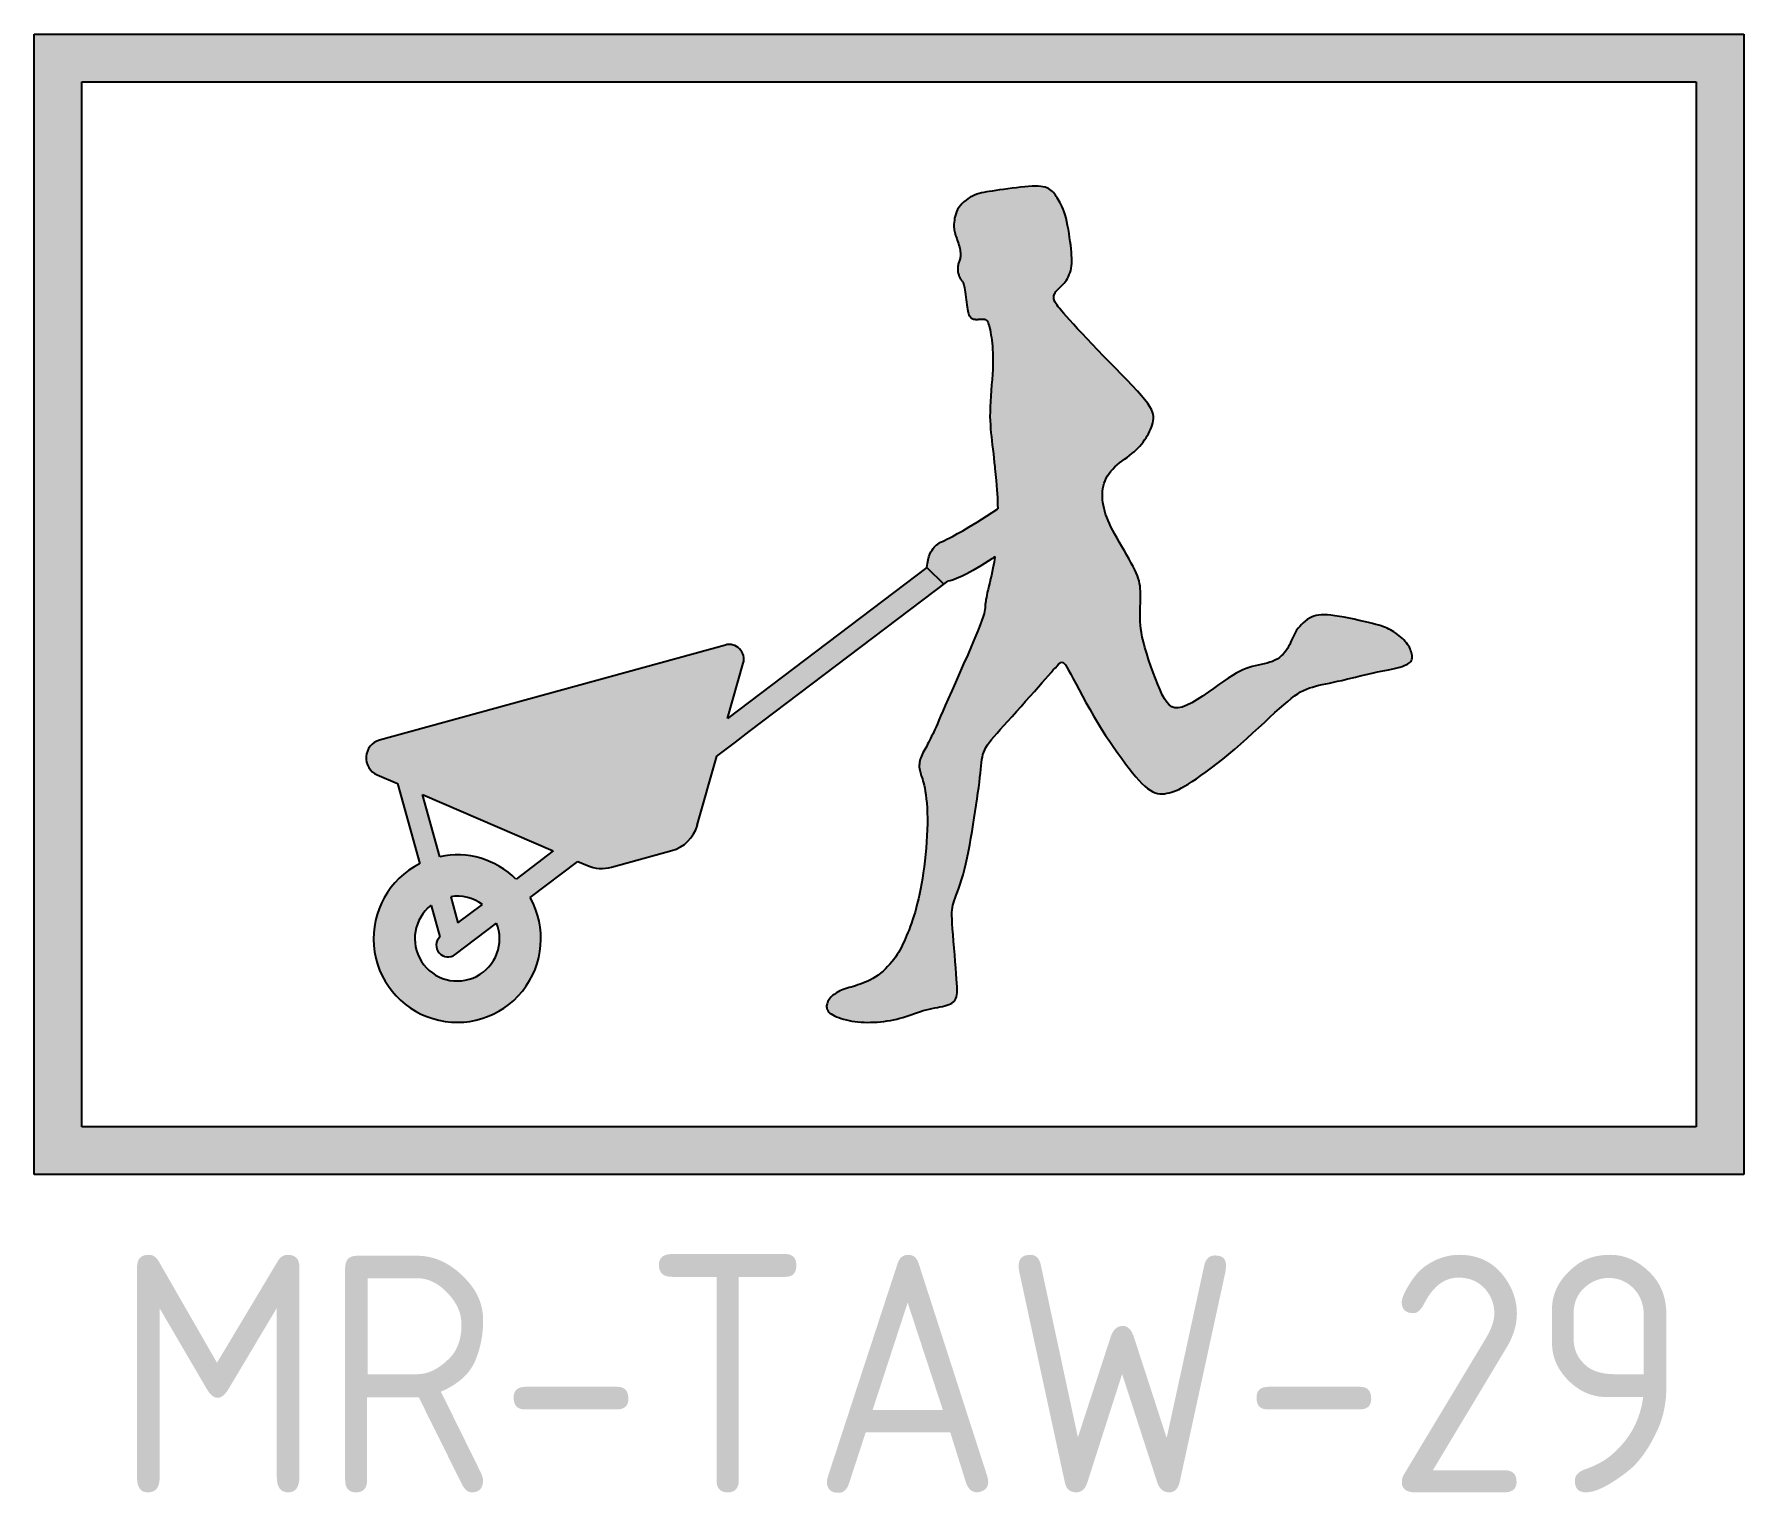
# Model space of a CAD drawing. Extents: x 1.1 to 19.1, y 3.5 to 18.9.
import ezdxf
from ezdxf.enums import TextEntityAlignment as Align

# ---------------------------------------------------------------- set-up
doc = ezdxf.new("R2010")
doc.units = 0
doc.header["$LTSCALE"] = 12
doc.header["$MEASUREMENT"] = 0
doc.layers.add('L25', color=1, linetype='CONTINUOUS')
doc.styles.add('ISO', font='iso.shx')

msp = doc.modelspace()

# ---------------------------------------------------------------- texts
at = {"layer": 'L25', "style": 'ISO'}
msp.add_text('MR-TAW-29', height=2.5, dxfattribs=at).set_placement((10.245, 3.518), align=Align.CENTER)

# ---------------------------------------------------------------- hatches: boundary and pattern name
at = {"layer": 'L25'}
h = msp.add_hatch(color=256, dxfattribs=at)
h.paths.add_polyline_path([(1.111, 6.864), (19.111, 6.864), (19.111, 18.864), (1.111, 18.864)])
h.paths.add_polyline_path([(1.611, 18.364), (18.611, 18.364), (18.611, 7.364), (1.611, 7.364)], flags=16)
h.paths.add_polyline_path([(4.746, 11.434), (8.388, 12.436, -0.584445), (8.577, 12.245), (8.412, 11.661), (10.511, 13.251), (10.516, 13.294), (10.523, 13.332), (10.531, 13.364), (10.541, 13.392), (10.552, 13.415), (10.564, 13.435), (10.581, 13.459), (10.605, 13.485), (10.63, 13.503), (10.654, 13.517), (10.673, 13.527), (10.695, 13.537), (10.72, 13.55), (10.751, 13.565), (10.787, 13.583), (10.832, 13.608), (10.888, 13.639), (10.956, 13.679), (11.039, 13.73), (11.138, 13.792), (11.256, 13.868), (11.255, 13.914), (11.252, 13.987), (11.246, 14.069), (11.238, 14.168), (11.226, 14.295), (11.224, 14.312), (11.22, 14.357), (11.215, 14.403), (11.21, 14.449), (11.205, 14.496), (11.199, 14.542), (11.194, 14.585), (11.189, 14.628), (11.185, 14.669), (11.181, 14.71), (11.178, 14.752), (11.175, 14.796), (11.174, 14.842), (11.175, 14.891), (11.176, 14.944), (11.179, 14.999), (11.183, 15.056), (11.187, 15.115), (11.192, 15.173), (11.196, 15.23), (11.2, 15.285), (11.203, 15.337), (11.205, 15.385), (11.205, 15.43), (11.205, 15.472), (11.204, 15.51), (11.202, 15.547), (11.2, 15.581), (11.197, 15.613), (11.193, 15.644), (11.189, 15.673), (11.185, 15.701), (11.18, 15.728), (11.175, 15.753), (11.17, 15.776), (11.165, 15.796), (11.159, 15.814), (11.154, 15.828), (11.148, 15.84), (11.143, 15.849), (11.137, 15.856), (11.131, 15.861), (11.124, 15.863), (11.117, 15.865), (11.11, 15.866), (11.102, 15.866), (11.093, 15.865), (11.084, 15.865), (11.066, 15.864), (11.049, 15.863), (11.03, 15.863), (11.008, 15.865), (10.986, 15.872), (10.967, 15.886), (10.955, 15.907), (10.947, 15.93), (10.941, 15.953), (10.937, 15.972), (10.933, 15.993), (10.929, 16.017), (10.926, 16.043), (10.922, 16.07), (10.919, 16.098), (10.915, 16.125), (10.912, 16.151), (10.908, 16.175), (10.905, 16.196), (10.901, 16.213), (10.898, 16.227), (10.895, 16.238), (10.891, 16.247), (10.888, 16.254), (10.883, 16.262), (10.873, 16.276), (10.863, 16.289), (10.851, 16.31), (10.843, 16.333), (10.838, 16.356), (10.835, 16.38), (10.835, 16.405), (10.837, 16.427), (10.839, 16.433), (10.837, 16.422), (10.836, 16.41), (10.835, 16.398), (10.835, 16.386), (10.836, 16.374), (10.837, 16.362), (10.839, 16.35), (10.842, 16.339), (10.845, 16.328), (10.848, 16.319), (10.852, 16.31), (10.856, 16.302), (10.86, 16.294), (10.864, 16.288), (10.868, 16.282), (10.872, 16.276), (10.877, 16.27), (10.886, 16.259), (10.893, 16.243), (10.9, 16.221), (10.905, 16.196), (10.908, 16.175), (10.912, 16.151), (10.915, 16.125), (10.919, 16.098), (10.922, 16.07), (10.926, 16.043), (10.929, 16.017), (10.933, 15.993), (10.937, 15.972), (10.941, 15.953), (10.945, 15.937), (10.949, 15.924), (10.953, 15.912), (10.958, 15.902), (10.963, 15.894), (10.968, 15.887), (10.974, 15.881), (10.98, 15.876), (10.986, 15.872), (10.993, 15.869), (11.001, 15.867), (11.009, 15.865), (11.017, 15.864), (11.026, 15.863), (11.035, 15.863), (11.045, 15.863), (11.055, 15.864), (11.065, 15.864), (11.074, 15.864), (11.09, 15.865), (11.107, 15.866), (11.126, 15.864), (11.14, 15.854), (11.151, 15.836), (11.159, 15.814), (11.165, 15.796), (11.17, 15.776), (11.175, 15.753), (11.18, 15.728), (11.185, 15.701), (11.189, 15.673), (11.193, 15.644), (11.197, 15.613), (11.2, 15.581), (11.202, 15.547), (11.204, 15.51), (11.205, 15.472), (11.205, 15.43), (11.205, 15.385), (11.203, 15.337), (11.2, 15.285), (11.196, 15.23), (11.192, 15.173), (11.187, 15.115), (11.183, 15.056), (11.179, 14.999), (11.176, 14.944), (11.175, 14.891), (11.174, 14.842), (11.175, 14.796), (11.178, 14.752), (11.181, 14.71), (11.185, 14.669), (11.189, 14.628), (11.194, 14.585), (11.199, 14.542), (11.205, 14.496), (11.21, 14.449), (11.215, 14.403), (11.22, 14.357), (11.224, 14.312), (11.226, 14.295), (11.238, 14.168), (11.246, 14.069), (11.252, 13.987), (11.255, 13.914), (11.256, 13.868), (11.138, 13.792), (11.039, 13.73), (10.956, 13.679), (10.888, 13.639), (10.832, 13.608), (10.787, 13.583), (10.751, 13.565), (10.72, 13.55), (10.695, 13.537), (10.673, 13.527), (10.654, 13.517), (10.638, 13.508), (10.624, 13.499), (10.611, 13.489), (10.599, 13.479), (10.587, 13.467), (10.576, 13.452), (10.564, 13.435), (10.552, 13.415), (10.541, 13.392), (10.531, 13.364), (10.523, 13.332), (10.516, 13.294), (10.511, 13.251), (10.687, 13.075), (10.729, 13.107), (10.756, 13.113), (10.789, 13.123), (10.828, 13.138), (10.875, 13.158), (10.929, 13.184), (10.994, 13.219), (11.079, 13.27), (11.193, 13.344), (11.227, 13.367), (11.223, 13.337), (11.219, 13.309), (11.213, 13.278), (11.206, 13.244), (11.198, 13.207), (11.189, 13.169), (11.18, 13.131), (11.171, 13.093), (11.162, 13.056), (11.154, 13.021), (11.146, 12.989), (11.14, 12.961), (11.136, 12.937), (11.132, 12.915), (11.129, 12.896), (11.127, 12.88), (11.125, 12.864), (11.124, 12.85), (11.123, 12.837), (11.122, 12.814), (11.118, 12.79), (11.112, 12.766), (11.103, 12.736), (11.09, 12.697), (11.072, 12.648), (11.047, 12.586), (11.016, 12.512), (10.98, 12.426), (10.94, 12.334), (10.897, 12.237), (10.854, 12.138), (10.812, 12.043), (10.772, 11.952), (10.735, 11.87), (10.704, 11.8), (10.678, 11.739), (10.655, 11.688), (10.636, 11.645), (10.62, 11.608), (10.606, 11.576), (10.594, 11.548), (10.582, 11.523), (10.571, 11.499), (10.56, 11.475), (10.549, 11.453), (10.539, 11.432), (10.528, 11.411), (10.518, 11.391), (10.508, 11.372), (10.498, 11.353), (10.488, 11.335), (10.478, 11.317), (10.469, 11.3), (10.461, 11.283), (10.453, 11.266), (10.446, 11.25), (10.44, 11.233), (10.436, 11.217), (10.433, 11.2), (10.431, 11.184), (10.43, 11.168), (10.43, 11.152), (10.432, 11.136), (10.434, 11.12), (10.438, 11.105), (10.442, 11.09), (10.446, 11.075), (10.451, 11.06), (10.457, 11.044), (10.463, 11.027), (10.469, 11.008), (10.475, 10.986), (10.481, 10.96), (10.488, 10.931), (10.493, 10.898), (10.499, 10.86), (10.504, 10.818), (10.508, 10.772), (10.512, 10.723), (10.514, 10.67), (10.515, 10.613), (10.515, 10.554), (10.514, 10.493), (10.511, 10.429), (10.507, 10.363), (10.502, 10.297), (10.496, 10.231), (10.489, 10.165), (10.481, 10.101), (10.472, 10.039), (10.463, 9.978), (10.453, 9.921), (10.443, 9.866), (10.432, 9.813), (10.421, 9.763), (10.409, 9.715), (10.397, 9.669), (10.385, 9.626), (10.373, 9.584), (10.36, 9.545), (10.347, 9.508), (10.335, 9.473), (10.322, 9.44), (10.31, 9.409), (10.297, 9.379), (10.285, 9.35), (10.274, 9.323), (10.262, 9.298), (10.251, 9.273), (10.238, 9.249), (10.226, 9.225), (10.212, 9.201), (10.197, 9.177), (10.18, 9.152), (10.161, 9.127), (10.141, 9.102), (10.12, 9.076), (10.097, 9.051), (10.073, 9.027), (10.048, 9.004), (10.022, 8.981), (9.996, 8.961), (9.969, 8.943), (9.942, 8.926), (9.915, 8.911), (9.888, 8.898), (9.861, 8.886), (9.835, 8.876), (9.809, 8.866), (9.784, 8.858), (9.759, 8.85), (9.736, 8.843), (9.713, 8.836), (9.691, 8.83), (9.67, 8.823), (9.649, 8.817), (9.63, 8.81), (9.612, 8.803), (9.594, 8.795), (9.577, 8.787), (9.562, 8.778), (9.547, 8.769), (9.534, 8.759), (9.521, 8.749), (9.509, 8.739), (9.499, 8.728), (9.489, 8.717), (9.481, 8.706), (9.474, 8.695), (9.467, 8.684), (9.462, 8.672), (9.459, 8.661), (9.456, 8.65), (9.454, 8.638), (9.454, 8.627), (9.455, 8.616), (9.458, 8.605), (9.462, 8.595), (9.469, 8.584), (9.477, 8.573), (9.489, 8.563), (9.502, 8.553), (9.518, 8.542), (9.537, 8.532), (9.558, 8.523), (9.582, 8.514), (9.607, 8.505), (9.633, 8.497), (9.662, 8.49), (9.691, 8.483), (9.721, 8.478), (9.752, 8.473), (9.784, 8.47), (9.817, 8.467), (9.85, 8.465), (9.884, 8.464), (9.918, 8.465), (9.952, 8.466), (9.987, 8.468), (10.022, 8.47), (10.057, 8.474), (10.091, 8.479), (10.126, 8.484), (10.16, 8.491), (10.193, 8.498), (10.226, 8.507), (10.258, 8.516), (10.289, 8.526), (10.32, 8.537), (10.351, 8.547), (10.381, 8.558), (10.411, 8.569), (10.441, 8.579), (10.472, 8.588), (10.502, 8.596), (10.533, 8.603), (10.563, 8.61), (10.592, 8.616), (10.621, 8.622), (10.648, 8.628), (10.674, 8.633), (10.698, 8.639), (10.72, 8.645), (10.74, 8.651), (10.758, 8.659), (10.773, 8.667), (10.787, 8.677), (10.799, 8.688), (10.808, 8.701), (10.816, 8.716), (10.822, 8.733), (10.826, 8.753), (10.828, 8.777), (10.829, 8.805), (10.828, 8.839), (10.826, 8.878), (10.823, 8.924), (10.819, 8.977), (10.814, 9.038), (10.808, 9.105), (10.803, 9.175), (10.797, 9.247), (10.791, 9.318), (10.786, 9.386), (10.781, 9.449), (10.777, 9.505), (10.775, 9.551), (10.773, 9.59), (10.773, 9.622), (10.775, 9.65), (10.778, 9.674), (10.783, 9.697), (10.789, 9.72), (10.797, 9.744), (10.807, 9.772), (10.819, 9.803), (10.832, 9.838), (10.846, 9.876), (10.861, 9.919), (10.876, 9.966), (10.891, 10.017), (10.906, 10.072), (10.921, 10.132), (10.935, 10.196), (10.949, 10.263), (10.962, 10.332), (10.974, 10.403), (10.987, 10.474), (10.998, 10.546), (11.009, 10.616), (11.02, 10.685), (11.03, 10.752), (11.039, 10.817), (11.048, 10.879), (11.056, 10.937), (11.063, 10.992), (11.069, 11.042), (11.074, 11.088), (11.078, 11.129), (11.081, 11.166), (11.085, 11.199), (11.089, 11.23), (11.094, 11.257), (11.1, 11.284), (11.108, 11.309), (11.119, 11.334), (11.132, 11.359), (11.149, 11.385), (11.169, 11.412), (11.192, 11.441), (11.218, 11.473), (11.249, 11.508), (11.283, 11.546), (11.321, 11.588), (11.362, 11.634), (11.407, 11.684), (11.454, 11.737), (11.502, 11.79), (11.55, 11.844), (11.597, 11.897), (11.642, 11.948), (11.684, 11.996), (11.723, 12.04), (11.758, 12.079), (11.789, 12.115), (11.817, 12.146), (11.841, 12.174), (11.863, 12.197), (11.881, 12.217), (11.897, 12.233), (11.918, 12.251), (11.938, 12.256), (11.955, 12.243), (11.968, 12.226), (11.983, 12.202), (12.002, 12.17), (12.024, 12.128), (12.051, 12.08), (12.08, 12.024), (12.112, 11.963), (12.147, 11.899), (12.185, 11.831), (12.224, 11.761), (12.265, 11.691), (12.306, 11.621), (12.349, 11.552), (12.392, 11.485), (12.435, 11.42), (12.478, 11.357), (12.52, 11.297), (12.561, 11.24), (12.6, 11.186), (12.638, 11.137), (12.674, 11.091), (12.709, 11.05), (12.742, 11.013), (12.773, 10.98), (12.803, 10.951), (12.833, 10.927), (12.861, 10.907), (12.888, 10.892), (12.914, 10.881), (12.939, 10.874), (12.964, 10.87), (12.988, 10.869), (13.012, 10.871), (13.036, 10.875), (13.06, 10.88), (13.084, 10.886), (13.108, 10.895), (13.134, 10.905), (13.161, 10.917), (13.191, 10.933), (13.224, 10.951), (13.261, 10.973), (13.302, 10.999), (13.347, 11.029), (13.396, 11.064), (13.45, 11.102), (13.506, 11.143), (13.565, 11.188), (13.626, 11.236), (13.688, 11.287), (13.752, 11.34), (13.816, 11.396), (13.88, 11.453), (13.943, 11.51), (14.004, 11.567), (14.064, 11.622), (14.12, 11.675), (14.174, 11.724), (14.223, 11.769), (14.268, 11.808), (14.309, 11.843), (14.346, 11.874), (14.381, 11.9), (14.414, 11.922), (14.445, 11.942), (14.476, 11.958), (14.506, 11.972), (14.537, 11.984), (14.569, 11.994), (14.602, 12.003), (14.636, 12.012), (14.671, 12.019), (14.709, 12.027), (14.748, 12.035), (14.79, 12.044), (14.834, 12.054), (14.88, 12.064), (14.927, 12.076), (14.975, 12.087), (15.024, 12.099), (15.072, 12.111), (15.12, 12.122), (15.166, 12.133), (15.211, 12.143), (15.253, 12.152), (15.294, 12.16), (15.332, 12.168), (15.369, 12.175), (15.403, 12.183), (15.434, 12.19), (15.463, 12.197), (15.49, 12.204), (15.514, 12.211), (15.535, 12.219), (15.554, 12.226), (15.57, 12.235), (15.584, 12.244), (15.596, 12.253), (15.605, 12.263), (15.612, 12.274), (15.616, 12.286), (15.619, 12.298), (15.62, 12.311), (15.619, 12.325), (15.617, 12.338), (15.613, 12.353), (15.609, 12.367), (15.603, 12.382), (15.597, 12.397), (15.59, 12.413), (15.581, 12.428), (15.571, 12.443), (15.56, 12.459), (15.547, 12.474), (15.533, 12.489), (15.518, 12.504), (15.501, 12.519), (15.483, 12.533), (15.465, 12.547), (15.446, 12.561), (15.427, 12.573), (15.409, 12.584), (15.391, 12.595), (15.373, 12.604), (15.356, 12.613), (15.337, 12.621), (15.317, 12.629), (15.294, 12.637), (15.268, 12.645), (15.237, 12.653), (15.2, 12.662), (15.158, 12.673), (15.111, 12.684), (15.061, 12.695), (15.009, 12.707), (14.956, 12.718), (14.903, 12.728), (14.853, 12.737), (14.806, 12.744), (14.764, 12.75), (14.727, 12.753), (14.693, 12.755), (14.662, 12.754), (14.634, 12.751), (14.608, 12.747), (14.583, 12.739), (14.56, 12.73), (14.537, 12.718), (14.514, 12.704), (14.493, 12.688), (14.472, 12.671), (14.453, 12.652), (14.435, 12.632), (14.418, 12.612), (14.403, 12.591), (14.39, 12.57), (14.379, 12.549), (14.369, 12.528), (14.359, 12.507), (14.35, 12.486), (14.34, 12.464), (14.33, 12.443), (14.319, 12.421), (14.306, 12.4), (14.293, 12.379), (14.277, 12.359), (14.26, 12.339), (14.241, 12.321), (14.221, 12.304), (14.199, 12.288), (14.175, 12.275), (14.148, 12.264), (14.121, 12.254), (14.092, 12.246), (14.061, 12.239), (14.03, 12.232), (13.999, 12.225), (13.967, 12.218), (13.935, 12.21), (13.903, 12.2), (13.871, 12.189), (13.838, 12.175), (13.803, 12.158), (13.766, 12.139), (13.727, 12.116), (13.683, 12.088), (13.636, 12.056), (13.583, 12.02), (13.528, 11.98), (13.47, 11.939), (13.411, 11.899), (13.354, 11.862), (13.298, 11.829), (13.246, 11.802), (13.198, 11.783), (13.157, 11.775), (13.121, 11.776), (13.089, 11.786), (13.061, 11.806), (13.035, 11.834), (13.011, 11.869), (12.988, 11.913), (12.965, 11.963), (12.941, 12.02), (12.916, 12.082), (12.892, 12.147), (12.868, 12.214), (12.845, 12.282), (12.825, 12.347), (12.806, 12.41), (12.791, 12.468), (12.778, 12.519), (12.769, 12.566), (12.762, 12.607), (12.758, 12.645), (12.755, 12.68), (12.754, 12.713), (12.754, 12.745), (12.755, 12.777), (12.756, 12.809), (12.757, 12.842), (12.758, 12.875), (12.759, 12.908), (12.759, 12.94), (12.759, 12.972), (12.758, 13.002), (12.757, 13.031), (12.754, 13.059), (12.75, 13.085), (12.744, 13.111), (12.736, 13.138), (12.727, 13.165), (12.715, 13.195), (12.7, 13.226), (12.683, 13.261), (12.662, 13.299), (12.639, 13.339), (12.615, 13.382), (12.589, 13.427), (12.562, 13.472), (12.537, 13.516), (12.512, 13.56), (12.488, 13.602), (12.467, 13.641), (12.448, 13.679), (12.431, 13.714), (12.417, 13.748), (12.404, 13.781), (12.392, 13.812), (12.383, 13.843), (12.375, 13.874), (12.368, 13.904), (12.363, 13.935), (12.36, 13.965), (12.358, 13.995), (12.358, 14.024), (12.359, 14.053), (12.363, 14.082), (12.369, 14.11), (12.377, 14.138), (12.387, 14.165), (12.399, 14.191), (12.413, 14.216), (12.429, 14.241), (12.447, 14.265), (12.467, 14.288), (12.489, 14.31), (12.513, 14.331), (12.538, 14.352), (12.564, 14.372), (12.59, 14.392), (12.617, 14.411), (12.643, 14.431), (12.668, 14.45), (12.692, 14.47), (12.714, 14.49), (12.734, 14.51), (12.753, 14.53), (12.771, 14.551), (12.787, 14.572), (12.802, 14.594), (12.817, 14.616), (12.83, 14.638), (12.843, 14.66), (12.854, 14.682), (12.865, 14.705), (12.874, 14.728), (12.882, 14.751), (12.888, 14.773), (12.892, 14.796), (12.895, 14.819), (12.895, 14.841), (12.892, 14.864), (12.885, 14.888), (12.874, 14.915), (12.857, 14.944), (12.835, 14.978), (12.806, 15.016), (12.77, 15.059), (12.726, 15.109), (12.675, 15.164), (12.619, 15.223), (12.559, 15.284), (12.496, 15.348), (12.433, 15.413), (12.37, 15.477), (12.309, 15.54), (12.25, 15.601), (12.196, 15.658), (12.144, 15.713), (12.097, 15.764), (12.054, 15.811), (12.015, 15.854), (11.981, 15.892), (11.952, 15.926), (11.928, 15.954), (11.908, 15.977), (11.892, 15.996), (11.874, 16.02), (11.86, 16.043), (11.851, 16.063), (11.846, 16.084), (11.845, 16.106), (11.85, 16.127), (11.862, 16.149), (11.877, 16.166), (11.888, 16.178), (11.901, 16.19), (11.914, 16.203), (11.927, 16.216), (11.941, 16.23), (11.954, 16.245), (11.967, 16.26), (11.979, 16.277), (11.99, 16.295), (12, 16.314), (12.009, 16.334), (12.017, 16.355), (12.024, 16.377), (12.029, 16.4), (12.033, 16.425), (12.035, 16.451), (12.036, 16.479), (12.036, 16.508), (12.034, 16.539), (12.032, 16.572), (12.029, 16.607), (12.024, 16.645), (12.019, 16.684), (12.013, 16.725), (12.007, 16.767), (12, 16.809), (11.992, 16.85), (11.984, 16.89), (11.975, 16.928), (11.965, 16.963), (11.956, 16.994), (11.945, 17.022), (11.935, 17.047), (11.924, 17.069), (11.913, 17.09), (11.903, 17.108), (11.892, 17.125), (11.882, 17.141), (11.872, 17.157), (11.863, 17.171), (11.853, 17.185), (11.843, 17.198), (11.831, 17.21), (11.819, 17.221), (11.806, 17.231), (11.791, 17.239), (11.773, 17.247), (11.754, 17.253), (11.732, 17.258), (11.708, 17.261), (11.681, 17.264), (11.651, 17.264), (11.617, 17.264), (11.581, 17.262), (11.54, 17.259), (11.497, 17.254), (11.452, 17.249), (11.407, 17.243), (11.361, 17.237), (11.317, 17.231), (11.274, 17.225), (11.235, 17.219), (11.199, 17.214), (11.166, 17.21), (11.137, 17.205), (11.11, 17.2), (11.084, 17.195), (11.06, 17.189), (11.037, 17.181), (11.013, 17.172), (10.99, 17.161), (10.967, 17.148), (10.944, 17.134), (10.922, 17.118), (10.9, 17.1), (10.881, 17.081), (10.863, 17.061), (10.847, 17.04), (10.834, 17.018), (10.823, 16.995), (10.814, 16.972), (10.807, 16.95), (10.802, 16.927), (10.799, 16.906), (10.796, 16.885), (10.795, 16.866), (10.794, 16.849), (10.795, 16.833), (10.796, 16.818), (10.798, 16.804), (10.8, 16.79), (10.804, 16.777), (10.808, 16.762), (10.813, 16.747), (10.818, 16.731), (10.824, 16.715), (10.83, 16.697), (10.836, 16.679), (10.842, 16.661), (10.847, 16.643), (10.855, 16.617), (10.861, 16.586), (10.864, 16.558), (10.864, 16.532), (10.861, 16.51), (10.86, 16.504), (10.862, 16.515), (10.863, 16.526), (10.864, 16.538), (10.864, 16.551), (10.864, 16.564), (10.862, 16.579), (10.86, 16.594), (10.856, 16.609), (10.852, 16.626), (10.847, 16.643), (10.842, 16.661), (10.836, 16.679), (10.83, 16.697), (10.824, 16.715), (10.818, 16.731), (10.809, 16.757), (10.802, 16.784), (10.796, 16.811), (10.794, 16.84), (10.795, 16.876), (10.799, 16.906), (10.802, 16.927), (10.807, 16.95), (10.814, 16.972), (10.823, 16.995), (10.834, 17.018), (10.847, 17.04), (10.863, 17.061), (10.881, 17.081), (10.9, 17.1), (10.922, 17.118), (10.944, 17.134), (10.967, 17.148), (10.99, 17.161), (11.013, 17.172), (11.037, 17.181), (11.06, 17.189), (11.084, 17.195), (11.11, 17.2), (11.137, 17.205), (11.166, 17.21), (11.199, 17.214), (11.235, 17.219), (11.274, 17.225), (11.317, 17.231), (11.361, 17.237), (11.407, 17.243), (11.452, 17.249), (11.497, 17.254), (11.54, 17.259), (11.581, 17.262), (11.617, 17.264), (11.651, 17.264), (11.681, 17.264), (11.708, 17.261), (11.732, 17.258), (11.754, 17.253), (11.783, 17.244), (11.813, 17.227), (11.837, 17.205), (11.853, 17.185), (11.863, 17.171), (11.872, 17.157), (11.882, 17.141), (11.892, 17.125), (11.903, 17.108), (11.913, 17.09), (11.924, 17.069), (11.935, 17.047), (11.945, 17.022), (11.956, 16.994), (11.965, 16.963), (11.975, 16.928), (11.984, 16.89), (11.992, 16.85), (12, 16.809), (12.007, 16.767), (12.013, 16.725), (12.019, 16.684), (12.024, 16.645), (12.029, 16.607), (12.032, 16.572), (12.034, 16.539), (12.036, 16.508), (12.036, 16.479), (12.035, 16.451), (12.033, 16.425), (12.029, 16.4), (12.024, 16.377), (12.017, 16.355), (12.009, 16.334), (12, 16.314), (11.99, 16.295), (11.979, 16.277), (11.967, 16.26), (11.954, 16.245), (11.941, 16.23), (11.927, 16.216), (11.914, 16.203), (11.901, 16.19), (11.888, 16.178), (11.877, 16.166), (11.867, 16.155), (11.859, 16.144), (11.853, 16.133), (11.849, 16.122), (11.846, 16.111), (11.845, 16.1), (11.845, 16.089), (11.847, 16.079), (11.85, 16.068), (11.853, 16.058), (11.857, 16.048), (11.863, 16.038), (11.87, 16.026), (11.88, 16.012), (11.892, 15.996), (11.908, 15.977), (11.928, 15.954), (11.952, 15.926), (11.981, 15.892), (12.015, 15.854), (12.054, 15.811), (12.097, 15.764), (12.144, 15.713), (12.196, 15.658), (12.25, 15.601), (12.309, 15.54), (12.37, 15.477), (12.433, 15.413), (12.496, 15.348), (12.559, 15.284), (12.619, 15.223), (12.675, 15.164), (12.726, 15.109), (12.77, 15.059), (12.806, 15.016), (12.835, 14.978), (12.857, 14.944), (12.874, 14.915), (12.885, 14.888), (12.892, 14.864), (12.895, 14.841), (12.895, 14.819), (12.892, 14.796), (12.888, 14.773), (12.882, 14.751), (12.874, 14.728), (12.865, 14.705), (12.854, 14.682), (12.843, 14.66), (12.83, 14.638), (12.817, 14.616), (12.802, 14.594), (12.787, 14.572), (12.771, 14.551), (12.753, 14.53), (12.734, 14.51), (12.714, 14.49), (12.692, 14.47), (12.668, 14.45), (12.643, 14.431), (12.617, 14.411), (12.59, 14.392), (12.564, 14.372), (12.538, 14.352), (12.513, 14.331), (12.489, 14.31), (12.467, 14.288), (12.447, 14.265), (12.429, 14.241), (12.413, 14.216), (12.399, 14.191), (12.387, 14.165), (12.377, 14.138), (12.369, 14.11), (12.363, 14.082), (12.359, 14.053), (12.358, 14.024), (12.358, 13.995), (12.36, 13.965), (12.363, 13.935), (12.368, 13.904), (12.375, 13.874), (12.383, 13.843), (12.392, 13.812), (12.404, 13.781), (12.417, 13.748), (12.431, 13.714), (12.448, 13.679), (12.467, 13.641), (12.488, 13.602), (12.512, 13.56), (12.537, 13.516), (12.562, 13.472), (12.589, 13.427), (12.615, 13.382), (12.639, 13.339), (12.662, 13.299), (12.683, 13.261), (12.7, 13.226), (12.715, 13.195), (12.727, 13.165), (12.736, 13.138), (12.744, 13.111), (12.75, 13.085), (12.754, 13.059), (12.757, 13.031), (12.758, 13.002), (12.759, 12.972), (12.759, 12.94), (12.759, 12.908), (12.758, 12.875), (12.757, 12.842), (12.756, 12.809), (12.755, 12.777), (12.754, 12.745), (12.754, 12.713), (12.755, 12.68), (12.758, 12.645), (12.762, 12.607), (12.769, 12.566), (12.778, 12.519), (12.791, 12.468), (12.806, 12.41), (12.825, 12.347), (12.845, 12.282), (12.868, 12.214), (12.892, 12.147), (12.916, 12.082), (12.941, 12.02), (12.965, 11.963), (12.988, 11.913), (13.011, 11.869), (13.035, 11.834), (13.061, 11.806), (13.089, 11.786), (13.121, 11.776), (13.157, 11.775), (13.198, 11.783), (13.246, 11.802), (13.298, 11.829), (13.354, 11.862), (13.411, 11.899), (13.47, 11.939), (13.528, 11.98), (13.583, 12.02), (13.636, 12.056), (13.683, 12.088), (13.727, 12.116), (13.766, 12.139), (13.803, 12.158), (13.838, 12.175), (13.871, 12.189), (13.903, 12.2), (13.935, 12.21), (13.967, 12.218), (13.999, 12.225), (14.03, 12.232), (14.061, 12.239), (14.092, 12.246), (14.121, 12.254), (14.148, 12.264), (14.175, 12.275), (14.199, 12.288), (14.221, 12.304), (14.241, 12.321), (14.26, 12.339), (14.277, 12.359), (14.293, 12.379), (14.306, 12.4), (14.319, 12.421), (14.33, 12.443), (14.34, 12.464), (14.35, 12.486), (14.359, 12.507), (14.369, 12.528), (14.379, 12.549), (14.39, 12.57), (14.403, 12.591), (14.418, 12.612), (14.435, 12.632), (14.453, 12.652), (14.472, 12.671), (14.493, 12.688), (14.514, 12.704), (14.537, 12.718), (14.56, 12.73), (14.583, 12.739), (14.608, 12.747), (14.634, 12.751), (14.662, 12.754), (14.693, 12.755), (14.727, 12.753), (14.764, 12.75), (14.806, 12.744), (14.853, 12.737), (14.903, 12.728), (14.956, 12.718), (15.009, 12.707), (15.061, 12.695), (15.111, 12.684), (15.158, 12.673), (15.2, 12.662), (15.237, 12.653), (15.268, 12.645), (15.294, 12.637), (15.317, 12.629), (15.337, 12.621), (15.356, 12.613), (15.373, 12.604), (15.391, 12.595), (15.409, 12.584), (15.427, 12.573), (15.446, 12.561), (15.465, 12.547), (15.483, 12.533), (15.501, 12.519), (15.518, 12.504), (15.533, 12.489), (15.554, 12.467), (15.576, 12.436), (15.594, 12.405), (15.607, 12.375), (15.616, 12.345), (15.62, 12.317), (15.619, 12.291), (15.609, 12.268), (15.591, 12.248), (15.57, 12.235), (15.554, 12.226), (15.535, 12.219), (15.514, 12.211), (15.49, 12.204), (15.463, 12.197), (15.434, 12.19), (15.403, 12.183), (15.369, 12.175), (15.332, 12.168), (15.294, 12.16), (15.253, 12.152), (15.211, 12.143), (15.166, 12.133), (15.12, 12.122), (15.072, 12.111), (15.024, 12.099), (14.975, 12.087), (14.927, 12.076), (14.88, 12.064), (14.834, 12.054), (14.79, 12.044), (14.748, 12.035), (14.709, 12.027), (14.671, 12.019), (14.636, 12.012), (14.602, 12.003), (14.569, 11.994), (14.537, 11.984), (14.506, 11.972), (14.476, 11.958), (14.445, 11.942), (14.414, 11.922), (14.381, 11.9), (14.346, 11.874), (14.309, 11.843), (14.268, 11.808), (14.223, 11.769), (14.174, 11.724), (14.12, 11.675), (14.064, 11.622), (14.004, 11.567), (13.943, 11.51), (13.88, 11.453), (13.816, 11.396), (13.752, 11.34), (13.688, 11.287), (13.626, 11.236), (13.565, 11.188), (13.506, 11.143), (13.45, 11.102), (13.396, 11.064), (13.347, 11.029), (13.302, 10.999), (13.261, 10.973), (13.224, 10.951), (13.191, 10.933), (13.161, 10.917), (13.134, 10.905), (13.108, 10.895), (13.084, 10.886), (13.06, 10.88), (13.036, 10.875), (13.012, 10.871), (12.988, 10.869), (12.964, 10.87), (12.939, 10.874), (12.914, 10.881), (12.888, 10.892), (12.861, 10.907), (12.833, 10.927), (12.803, 10.951), (12.773, 10.98), (12.742, 11.013), (12.709, 11.05), (12.674, 11.091), (12.638, 11.137), (12.6, 11.186), (12.561, 11.24), (12.52, 11.297), (12.478, 11.357), (12.435, 11.42), (12.392, 11.485), (12.349, 11.552), (12.306, 11.621), (12.265, 11.691), (12.224, 11.761), (12.185, 11.831), (12.147, 11.899), (12.112, 11.963), (12.08, 12.024), (12.051, 12.08), (12.024, 12.128), (12.002, 12.17), (11.983, 12.202), (11.968, 12.226), (11.955, 12.243), (11.944, 12.252), (11.933, 12.255), (11.922, 12.253), (11.911, 12.245), (11.897, 12.233), (11.881, 12.217), (11.863, 12.197), (11.841, 12.174), (11.817, 12.146), (11.789, 12.115), (11.758, 12.079), (11.723, 12.04), (11.684, 11.996), (11.642, 11.948), (11.597, 11.897), (11.55, 11.844), (11.502, 11.79), (11.454, 11.737), (11.407, 11.684), (11.362, 11.634), (11.321, 11.588), (11.283, 11.546), (11.249, 11.508), (11.218, 11.473), (11.192, 11.441), (11.169, 11.412), (11.149, 11.385), (11.132, 11.359), (11.119, 11.334), (11.108, 11.309), (11.1, 11.284), (11.094, 11.257), (11.089, 11.23), (11.085, 11.199), (11.081, 11.166), (11.078, 11.129), (11.074, 11.088), (11.069, 11.042), (11.063, 10.992), (11.056, 10.937), (11.048, 10.879), (11.039, 10.817), (11.03, 10.752), (11.02, 10.685), (11.009, 10.616), (10.998, 10.546), (10.987, 10.474), (10.974, 10.403), (10.962, 10.332), (10.949, 10.263), (10.935, 10.196), (10.921, 10.132), (10.906, 10.072), (10.891, 10.017), (10.876, 9.966), (10.861, 9.919), (10.846, 9.876), (10.832, 9.838), (10.819, 9.803), (10.807, 9.772), (10.797, 9.744), (10.789, 9.72), (10.783, 9.697), (10.778, 9.674), (10.775, 9.65), (10.773, 9.622), (10.773, 9.59), (10.775, 9.551), (10.777, 9.505), (10.781, 9.449), (10.786, 9.386), (10.791, 9.318), (10.797, 9.247), (10.803, 9.175), (10.808, 9.105), (10.814, 9.038), (10.819, 8.977), (10.823, 8.924), (10.826, 8.878), (10.828, 8.839), (10.829, 8.805), (10.828, 8.777), (10.826, 8.753), (10.82, 8.723), (10.805, 8.694), (10.782, 8.672), (10.758, 8.659), (10.74, 8.651), (10.72, 8.645), (10.698, 8.639), (10.674, 8.633), (10.648, 8.628), (10.621, 8.622), (10.592, 8.616), (10.563, 8.61), (10.533, 8.603), (10.502, 8.596), (10.472, 8.588), (10.441, 8.579), (10.411, 8.569), (10.381, 8.558), (10.351, 8.547), (10.32, 8.537), (10.289, 8.526), (10.258, 8.516), (10.226, 8.507), (10.193, 8.498), (10.16, 8.491), (10.126, 8.484), (10.091, 8.479), (10.057, 8.474), (10.022, 8.47), (9.987, 8.468), (9.952, 8.466), (9.918, 8.465), (9.884, 8.464), (9.85, 8.465), (9.817, 8.467), (9.784, 8.47), (9.752, 8.473), (9.721, 8.478), (9.691, 8.483), (9.662, 8.49), (9.633, 8.497), (9.607, 8.505), (9.582, 8.514), (9.558, 8.523), (9.537, 8.532), (9.518, 8.542), (9.494, 8.558), (9.472, 8.578), (9.459, 8.6), (9.454, 8.621), (9.454, 8.644), (9.46, 8.667), (9.47, 8.69), (9.485, 8.712), (9.504, 8.734), (9.527, 8.754), (9.554, 8.774), (9.585, 8.791), (9.612, 8.803), (9.63, 8.81), (9.649, 8.817), (9.67, 8.823), (9.691, 8.83), (9.713, 8.836), (9.736, 8.843), (9.759, 8.85), (9.784, 8.858), (9.809, 8.866), (9.835, 8.876), (9.861, 8.886), (9.888, 8.898), (9.915, 8.911), (9.942, 8.926), (9.969, 8.943), (9.996, 8.961), (10.022, 8.981), (10.048, 9.004), (10.073, 9.027), (10.097, 9.051), (10.12, 9.076), (10.141, 9.102), (10.161, 9.127), (10.18, 9.152), (10.197, 9.177), (10.212, 9.201), (10.226, 9.225), (10.238, 9.249), (10.251, 9.273), (10.262, 9.298), (10.274, 9.323), (10.285, 9.35), (10.297, 9.379), (10.31, 9.409), (10.322, 9.44), (10.335, 9.473), (10.347, 9.508), (10.36, 9.545), (10.373, 9.584), (10.385, 9.626), (10.397, 9.669), (10.409, 9.715), (10.421, 9.763), (10.432, 9.813), (10.443, 9.866), (10.453, 9.921), (10.463, 9.978), (10.472, 10.039), (10.481, 10.101), (10.489, 10.165), (10.496, 10.231), (10.502, 10.297), (10.507, 10.363), (10.511, 10.429), (10.514, 10.493), (10.515, 10.554), (10.515, 10.613), (10.514, 10.67), (10.512, 10.723), (10.508, 10.772), (10.504, 10.818), (10.499, 10.86), (10.493, 10.898), (10.488, 10.931), (10.481, 10.96), (10.475, 10.986), (10.469, 11.008), (10.463, 11.027), (10.457, 11.044), (10.451, 11.06), (10.443, 11.084), (10.435, 11.113), (10.431, 11.144), (10.43, 11.176), (10.434, 11.209), (10.442, 11.241), (10.453, 11.266), (10.461, 11.283), (10.469, 11.3), (10.478, 11.317), (10.488, 11.335), (10.498, 11.353), (10.508, 11.372), (10.518, 11.391), (10.528, 11.411), (10.539, 11.432), (10.549, 11.453), (10.56, 11.475), (10.571, 11.499), (10.582, 11.523), (10.594, 11.548), (10.606, 11.576), (10.62, 11.608), (10.636, 11.645), (10.655, 11.688), (10.678, 11.739), (10.704, 11.8), (10.735, 11.87), (10.772, 11.952), (10.812, 12.043), (10.854, 12.138), (10.897, 12.237), (10.94, 12.334), (10.98, 12.426), (11.016, 12.512), (11.047, 12.586), (11.072, 12.648), (11.09, 12.697), (11.103, 12.736), (11.112, 12.766), (11.118, 12.79), (11.121, 12.808), (11.122, 12.823), (11.123, 12.837), (11.125, 12.858), (11.128, 12.888), (11.132, 12.915), (11.136, 12.937), (11.14, 12.961), (11.146, 12.989), (11.154, 13.021), (11.162, 13.056), (11.171, 13.093), (11.18, 13.131), (11.189, 13.169), (11.198, 13.207), (11.206, 13.244), (11.213, 13.278), (11.219, 13.309), (11.223, 13.337), (11.226, 13.362), (11.227, 13.367), (11.193, 13.344), (11.079, 13.27), (10.994, 13.219), (10.929, 13.184), (10.875, 13.158), (10.828, 13.138), (10.789, 13.123), (10.756, 13.113), (10.729, 13.107), (8.64, 11.525), (8.495, 11.415), (8.3, 11.267), (8.093, 10.539, -0.262272), (7.824, 10.272), (7.19, 10.097, -0.170592), (6.935, 10.115), (6.836, 10.158), (6.334, 9.778, -2.495926), (5.17, 10.134), (4.937, 10.977), (4.721, 11.071, -0.708538)], flags=0)
h.paths.add_polyline_path([(5.201, 10.864), (6.576, 10.27), (6.184, 9.973, 0.252312), (5.381, 10.208)], flags=0)
h.paths.add_polyline_path([(5.29, 9.696), (5.381, 9.364, 0.937072), (5.542, 9.178), (5.98, 9.51, -1.992668)], flags=0)
h.paths.add_polyline_path([(5.497, 9.786, -0.199523), (5.83, 9.705), (5.573, 9.511)], flags=0)
h = msp.add_hatch(color=256, dxfattribs=at)
h.paths.add_polyline_path([(12.051, 12.08), (12.024, 12.128), (12.002, 12.17), (11.983, 12.202), (11.968, 12.226), (11.955, 12.243), (11.944, 12.252), (11.933, 12.255), (11.922, 12.253), (11.911, 12.245), (11.897, 12.233), (11.881, 12.217), (11.863, 12.197), (11.841, 12.174), (11.817, 12.146), (11.789, 12.115), (11.758, 12.079), (11.723, 12.04), (11.684, 11.996), (11.642, 11.948), (11.597, 11.897), (11.55, 11.844), (11.502, 11.79), (11.454, 11.737), (11.407, 11.684), (11.362, 11.634), (11.321, 11.588), (11.283, 11.546), (11.249, 11.508), (11.218, 11.473), (11.192, 11.441), (11.169, 11.412), (11.149, 11.385), (11.132, 11.359), (11.119, 11.334), (11.108, 11.309), (11.1, 11.284), (11.094, 11.257), (11.089, 11.23), (11.085, 11.199), (11.081, 11.166), (11.078, 11.129), (11.074, 11.088), (11.069, 11.042), (11.063, 10.992), (11.056, 10.937), (11.048, 10.879), (11.039, 10.817), (11.03, 10.752), (11.02, 10.685), (11.009, 10.616), (10.998, 10.546), (10.987, 10.474), (10.974, 10.403), (10.962, 10.332), (10.949, 10.263), (10.935, 10.196), (10.921, 10.132), (10.906, 10.072), (10.891, 10.017), (10.876, 9.966), (10.861, 9.919), (10.846, 9.876), (10.832, 9.838), (10.819, 9.803), (10.807, 9.772), (10.797, 9.744), (10.789, 9.72), (10.783, 9.697), (10.778, 9.674), (10.775, 9.65), (10.773, 9.622), (10.773, 9.59), (10.775, 9.551), (10.777, 9.505), (10.781, 9.449), (10.786, 9.386), (10.791, 9.318), (10.797, 9.247), (10.803, 9.175), (10.808, 9.105), (10.814, 9.038), (10.819, 8.977), (10.823, 8.924), (10.826, 8.878), (10.828, 8.839), (10.829, 8.805), (10.828, 8.763), (10.82, 8.723), (10.805, 8.694), (10.782, 8.672), (10.75, 8.655), (10.711, 8.642), (10.674, 8.633), (10.648, 8.628), (10.621, 8.622), (10.592, 8.616), (10.563, 8.61), (10.533, 8.603), (10.502, 8.596), (10.472, 8.588), (10.441, 8.579), (10.411, 8.569), (10.381, 8.558), (10.351, 8.547), (10.32, 8.537), (10.289, 8.526), (10.258, 8.516), (10.226, 8.507), (10.193, 8.498), (10.16, 8.491), (10.126, 8.484), (10.091, 8.479), (10.057, 8.474), (10.022, 8.47), (9.987, 8.468), (9.952, 8.466), (9.918, 8.465), (9.884, 8.464), (9.85, 8.465), (9.817, 8.467), (9.784, 8.47), (9.752, 8.473), (9.721, 8.478), (9.691, 8.483), (9.662, 8.49), (9.633, 8.497), (9.593, 8.509), (9.547, 8.527), (9.509, 8.547), (9.482, 8.568), (9.461, 8.594), (9.453, 8.626), (9.457, 8.661), (9.473, 8.695), (9.494, 8.723), (9.515, 8.744), (9.54, 8.764), (9.569, 8.783), (9.602, 8.799), (9.638, 8.813), (9.67, 8.823), (9.691, 8.83), (9.713, 8.836), (9.736, 8.843), (9.759, 8.85), (9.784, 8.858), (9.809, 8.866), (9.835, 8.876), (9.861, 8.886), (9.888, 8.898), (9.915, 8.911), (9.942, 8.926), (9.969, 8.943), (9.996, 8.961), (10.022, 8.981), (10.048, 9.004), (10.073, 9.027), (10.097, 9.051), (10.12, 9.076), (10.141, 9.102), (10.161, 9.127), (10.18, 9.152), (10.197, 9.177), (10.212, 9.201), (10.226, 9.225), (10.238, 9.249), (10.251, 9.273), (10.262, 9.298), (10.274, 9.323), (10.285, 9.35), (10.297, 9.379), (10.31, 9.409), (10.322, 9.44), (10.335, 9.473), (10.347, 9.508), (10.36, 9.545), (10.373, 9.584), (10.385, 9.626), (10.397, 9.669), (10.409, 9.715), (10.421, 9.763), (10.432, 9.813), (10.443, 9.866), (10.453, 9.921), (10.463, 9.978), (10.472, 10.039), (10.481, 10.101), (10.489, 10.165), (10.496, 10.231), (10.502, 10.297), (10.507, 10.363), (10.511, 10.429), (10.514, 10.493), (10.515, 10.554), (10.515, 10.613), (10.514, 10.67), (10.512, 10.723), (10.508, 10.772), (10.504, 10.818), (10.499, 10.86), (10.493, 10.898), (10.488, 10.931), (10.481, 10.96), (10.475, 10.986), (10.469, 11.008), (10.463, 11.027), (10.457, 11.044), (10.447, 11.071), (10.439, 11.097), (10.433, 11.128), (10.43, 11.16), (10.431, 11.193), (10.437, 11.225), (10.449, 11.257), (10.464, 11.29), (10.478, 11.317), (10.488, 11.335), (10.498, 11.353), (10.508, 11.372), (10.518, 11.391), (10.528, 11.411), (10.539, 11.432), (10.549, 11.453), (10.56, 11.475), (10.571, 11.499), (10.582, 11.523), (10.594, 11.548), (10.606, 11.576), (10.62, 11.608), (10.636, 11.645), (10.655, 11.688), (10.678, 11.739), (10.704, 11.8), (10.735, 11.87), (10.772, 11.952), (10.812, 12.043), (10.854, 12.138), (10.897, 12.237), (10.94, 12.334), (10.98, 12.426), (11.016, 12.512), (11.047, 12.586), (11.072, 12.648), (11.09, 12.697), (11.103, 12.736), (11.112, 12.766), (11.118, 12.79), (11.121, 12.808), (11.122, 12.823), (11.124, 12.849), (11.126, 12.872), (11.13, 12.905), (11.138, 12.948), (11.146, 12.989), (11.154, 13.021), (11.162, 13.056), (11.171, 13.093), (11.18, 13.131), (11.189, 13.169), (11.198, 13.207), (11.206, 13.244), (11.213, 13.278), (11.219, 13.309), (11.223, 13.337), (11.226, 13.362), (11.227, 13.367), (11.193, 13.344), (11.079, 13.27), (10.994, 13.219), (10.929, 13.184), (10.875, 13.158), (10.828, 13.138), (10.789, 13.123), (10.756, 13.113), (10.729, 13.107), (8.64, 11.525), (8.495, 11.415), (8.3, 11.267), (8.093, 10.539, -0.262272), (7.824, 10.272), (7.19, 10.097, -0.170592), (6.935, 10.115), (6.836, 10.158), (6.334, 9.778, -2.495926), (5.17, 10.134), (4.937, 10.977), (4.721, 11.071, -0.708538), (4.746, 11.434), (8.388, 12.436, -0.584445), (8.577, 12.245), (8.412, 11.661), (10.511, 13.251), (10.516, 13.294), (10.523, 13.332), (10.531, 13.364), (10.546, 13.404), (10.569, 13.444), (10.593, 13.473), (10.617, 13.494), (10.644, 13.512), (10.673, 13.527), (10.695, 13.537), (10.72, 13.55), (10.751, 13.565), (10.787, 13.583), (10.832, 13.608), (10.888, 13.639), (10.956, 13.679), (11.039, 13.73), (11.138, 13.792), (11.256, 13.868), (11.255, 13.914), (11.252, 13.987), (11.246, 14.069), (11.238, 14.168), (11.226, 14.295), (11.224, 14.312), (11.22, 14.357), (11.215, 14.403), (11.21, 14.449), (11.205, 14.496), (11.199, 14.542), (11.194, 14.585), (11.189, 14.628), (11.185, 14.669), (11.181, 14.71), (11.178, 14.752), (11.175, 14.796), (11.174, 14.842), (11.175, 14.891), (11.176, 14.944), (11.179, 14.999), (11.183, 15.056), (11.187, 15.115), (11.192, 15.173), (11.196, 15.23), (11.2, 15.285), (11.203, 15.337), (11.205, 15.385), (11.205, 15.43), (11.205, 15.472), (11.204, 15.51), (11.202, 15.547), (11.2, 15.581), (11.197, 15.613), (11.193, 15.644), (11.189, 15.673), (11.185, 15.701), (11.18, 15.728), (11.175, 15.753), (11.17, 15.776), (11.165, 15.796), (11.159, 15.814), (11.154, 15.828), (11.148, 15.84), (11.143, 15.849), (11.137, 15.856), (11.131, 15.861), (11.124, 15.863), (11.117, 15.865), (11.11, 15.866), (11.102, 15.866), (11.093, 15.865), (11.086, 15.865), (11.052, 15.863), (11.024, 15.863), (10.995, 15.867), (10.97, 15.883), (10.953, 15.911), (10.942, 15.944), (10.935, 15.981), (10.929, 16.017), (10.926, 16.043), (10.922, 16.07), (10.919, 16.098), (10.915, 16.125), (10.912, 16.151), (10.908, 16.175), (10.905, 16.196), (10.901, 16.213), (10.898, 16.227), (10.895, 16.238), (10.891, 16.247), (10.888, 16.254), (10.884, 16.26), (10.881, 16.265), (10.864, 16.287), (10.851, 16.31), (10.841, 16.338), (10.835, 16.374), (10.835, 16.411), (10.84, 16.441), (10.848, 16.464), (10.851, 16.474), (10.854, 16.483), (10.857, 16.494), (10.86, 16.504), (10.862, 16.515), (10.863, 16.526), (10.864, 16.538), (10.864, 16.551), (10.864, 16.564), (10.862, 16.579), (10.86, 16.594), (10.856, 16.609), (10.852, 16.626), (10.847, 16.643), (10.842, 16.661), (10.836, 16.679), (10.83, 16.697), (10.824, 16.715), (10.814, 16.742), (10.805, 16.771), (10.799, 16.798), (10.795, 16.825), (10.794, 16.857), (10.797, 16.896), (10.804, 16.939), (10.818, 16.985), (10.84, 17.03), (10.863, 17.061), (10.881, 17.081), (10.9, 17.1), (10.932, 17.126), (10.978, 17.155), (11.025, 17.177), (11.071, 17.192), (11.11, 17.2), (11.137, 17.205), (11.166, 17.21), (11.199, 17.214), (11.235, 17.219), (11.274, 17.225), (11.317, 17.231), (11.361, 17.237), (11.407, 17.243), (11.452, 17.249), (11.497, 17.254), (11.54, 17.259), (11.581, 17.262), (11.617, 17.264), (11.651, 17.264), (11.681, 17.264), (11.721, 17.26), (11.765, 17.251), (11.799, 17.236), (11.825, 17.216), (11.847, 17.193), (11.866, 17.167), (11.89, 17.129), (11.909, 17.098), (11.93, 17.058), (11.945, 17.022), (11.956, 16.994), (11.965, 16.963), (11.975, 16.928), (11.984, 16.89), (11.992, 16.85), (12, 16.809), (12.007, 16.767), (12.013, 16.725), (12.019, 16.684), (12.024, 16.645), (12.029, 16.607), (12.032, 16.572), (12.034, 16.539), (12.036, 16.508), (12.036, 16.479), (12.035, 16.437), (12.027, 16.388), (12.014, 16.344), (11.996, 16.304), (11.974, 16.268), (11.949, 16.238), (11.924, 16.212), (11.901, 16.19), (11.888, 16.178), (11.877, 16.166), (11.867, 16.155), (11.859, 16.144), (11.853, 16.133), (11.849, 16.122), (11.846, 16.111), (11.845, 16.1), (11.845, 16.089), (11.847, 16.079), (11.85, 16.068), (11.853, 16.058), (11.857, 16.048), (11.863, 16.038), (11.87, 16.026), (11.88, 16.012), (11.892, 15.996), (11.908, 15.977), (11.928, 15.954), (11.952, 15.926), (11.981, 15.892), (12.015, 15.854), (12.054, 15.811), (12.097, 15.764), (12.144, 15.713), (12.196, 15.658), (12.25, 15.601), (12.309, 15.54), (12.37, 15.477), (12.433, 15.413), (12.496, 15.348), (12.559, 15.284), (12.619, 15.223), (12.675, 15.164), (12.726, 15.109), (12.77, 15.059), (12.806, 15.016), (12.835, 14.978), (12.857, 14.944), (12.874, 14.915), (12.89, 14.876), (12.896, 14.831), (12.891, 14.785), (12.879, 14.74), (12.86, 14.694), (12.837, 14.649), (12.809, 14.604), (12.779, 14.561), (12.753, 14.53), (12.734, 14.51), (12.714, 14.49), (12.692, 14.47), (12.668, 14.45), (12.643, 14.431), (12.617, 14.411), (12.59, 14.392), (12.564, 14.372), (12.538, 14.352), (12.513, 14.331), (12.489, 14.31), (12.467, 14.288), (12.447, 14.265), (12.429, 14.241), (12.413, 14.216), (12.399, 14.191), (12.387, 14.165), (12.377, 14.138), (12.369, 14.11), (12.363, 14.082), (12.359, 14.053), (12.358, 14.024), (12.358, 13.995), (12.36, 13.965), (12.363, 13.935), (12.368, 13.904), (12.375, 13.874), (12.383, 13.843), (12.392, 13.812), (12.404, 13.781), (12.417, 13.748), (12.431, 13.714), (12.448, 13.679), (12.467, 13.641), (12.488, 13.602), (12.512, 13.56), (12.537, 13.516), (12.562, 13.472), (12.589, 13.427), (12.615, 13.382), (12.639, 13.339), (12.662, 13.299), (12.683, 13.261), (12.7, 13.226), (12.715, 13.195), (12.727, 13.165), (12.741, 13.125), (12.75, 13.085), (12.754, 13.059), (12.757, 13.031), (12.758, 13.002), (12.759, 12.972), (12.759, 12.94), (12.759, 12.908), (12.758, 12.875), (12.757, 12.842), (12.756, 12.809), (12.755, 12.777), (12.754, 12.745), (12.754, 12.713), (12.755, 12.68), (12.758, 12.645), (12.762, 12.607), (12.769, 12.566), (12.778, 12.519), (12.791, 12.468), (12.806, 12.41), (12.825, 12.347), (12.845, 12.282), (12.868, 12.214), (12.892, 12.147), (12.916, 12.082), (12.941, 12.02), (12.965, 11.963), (12.988, 11.913), (13.011, 11.869), (13.035, 11.834), (13.061, 11.806), (13.089, 11.786), (13.121, 11.776), (13.157, 11.775), (13.198, 11.783), (13.246, 11.802), (13.298, 11.829), (13.354, 11.862), (13.411, 11.899), (13.47, 11.939), (13.528, 11.98), (13.583, 12.02), (13.636, 12.056), (13.683, 12.088), (13.727, 12.116), (13.766, 12.139), (13.803, 12.158), (13.838, 12.175), (13.871, 12.189), (13.903, 12.2), (13.935, 12.21), (13.967, 12.218), (13.999, 12.225), (14.03, 12.232), (14.061, 12.239), (14.092, 12.246), (14.121, 12.254), (14.148, 12.264), (14.175, 12.275), (14.199, 12.288), (14.221, 12.304), (14.241, 12.321), (14.26, 12.339), (14.277, 12.359), (14.293, 12.379), (14.306, 12.4), (14.319, 12.421), (14.33, 12.443), (14.34, 12.464), (14.35, 12.486), (14.359, 12.507), (14.369, 12.528), (14.385, 12.562), (14.41, 12.602), (14.443, 12.643), (14.482, 12.68), (14.525, 12.712), (14.571, 12.736), (14.62, 12.75), (14.662, 12.754), (14.693, 12.755), (14.727, 12.753), (14.764, 12.75), (14.806, 12.744), (14.853, 12.737), (14.903, 12.728), (14.956, 12.718), (15.009, 12.707), (15.061, 12.695), (15.111, 12.684), (15.158, 12.673), (15.2, 12.662), (15.237, 12.653), (15.268, 12.645), (15.307, 12.633), (15.347, 12.618), (15.381, 12.601), (15.418, 12.579), (15.456, 12.554), (15.493, 12.526), (15.527, 12.497), (15.554, 12.467), (15.576, 12.436), (15.594, 12.405), (15.607, 12.375), (15.616, 12.345), (15.62, 12.317), (15.618, 12.284), (15.601, 12.258), (15.579, 12.239), (15.546, 12.222), (15.514, 12.211), (15.49, 12.204), (15.463, 12.197), (15.434, 12.19), (15.403, 12.183), (15.369, 12.175), (15.332, 12.168), (15.294, 12.16), (15.253, 12.152), (15.211, 12.143), (15.166, 12.133), (15.12, 12.122), (15.072, 12.111), (15.024, 12.099), (14.975, 12.087), (14.927, 12.076), (14.88, 12.064), (14.834, 12.054), (14.79, 12.044), (14.748, 12.035), (14.709, 12.027), (14.671, 12.019), (14.636, 12.012), (14.602, 12.003), (14.569, 11.994), (14.537, 11.984), (14.506, 11.972), (14.476, 11.958), (14.445, 11.942), (14.414, 11.922), (14.381, 11.9), (14.346, 11.874), (14.309, 11.843), (14.268, 11.808), (14.223, 11.769), (14.174, 11.724), (14.12, 11.675), (14.064, 11.622), (14.004, 11.567), (13.943, 11.51), (13.88, 11.453), (13.816, 11.396), (13.752, 11.34), (13.688, 11.287), (13.626, 11.236), (13.565, 11.188), (13.506, 11.143), (13.45, 11.102), (13.396, 11.064), (13.347, 11.029), (13.302, 10.999), (13.261, 10.973), (13.224, 10.951), (13.191, 10.933), (13.161, 10.917), (13.134, 10.905), (13.096, 10.89), (13.047, 10.876), (12.999, 10.869), (12.951, 10.871), (12.914, 10.881), (12.888, 10.892), (12.861, 10.907), (12.833, 10.927), (12.803, 10.951), (12.773, 10.98), (12.742, 11.013), (12.709, 11.05), (12.674, 11.091), (12.638, 11.137), (12.6, 11.186), (12.561, 11.24), (12.52, 11.297), (12.478, 11.357), (12.435, 11.42), (12.392, 11.485), (12.349, 11.552), (12.306, 11.621), (12.265, 11.691), (12.224, 11.761), (12.185, 11.831), (12.147, 11.899), (12.112, 11.963), (12.08, 12.024)])
h.paths.add_polyline_path([(10.434, 11.12), (10.439, 11.097), (10.442, 11.09), (10.435, 11.113)], flags=17)
h.paths.add_polyline_path([(11.004, 15.866), (10.982, 15.873), (10.977, 15.878), (10.995, 15.867)], flags=17)
h.paths.add_polyline_path([(11.954, 16.245), (11.974, 16.268), (11.979, 16.277), (11.961, 16.252)], flags=17)
h.paths.add_polyline_path([(10.838, 16.432), (10.841, 16.444), (10.837, 16.427), (10.836, 16.41), (10.835, 16.398), (10.835, 16.386), (10.836, 16.374), (10.837, 16.362), (10.84, 16.344), (10.842, 16.339), (10.837, 16.362), (10.834, 16.399)], flags=17)
h.paths.add_polyline_path([(10.787, 8.677), (10.799, 8.688), (10.808, 8.701), (10.816, 8.716), (10.825, 8.742), (10.826, 8.753), (10.82, 8.723), (10.805, 8.694), (10.782, 8.672), (10.773, 8.667)], flags=17)
h.paths.add_polyline_path([(11.863, 17.171), (11.847, 17.193), (11.843, 17.198), (11.857, 17.18)], flags=17)
h.paths.add_polyline_path([(6.576, 10.27), (6.184, 9.973, 0.252312), (5.381, 10.208), (5.201, 10.864)], flags=16)
h.paths.add_polyline_path([(5.98, 9.51, -1.992668), (5.29, 9.696), (5.381, 9.364, 0.937072), (5.542, 9.178)], flags=16)
h.paths.add_polyline_path([(5.83, 9.705), (5.573, 9.511), (5.497, 9.786, -0.199523)], flags=16)
h = msp.add_hatch(color=256, dxfattribs=at)
h.paths.add_polyline_path([(4.746, 11.434, 0.708538), (4.721, 11.071), (4.937, 10.977), (5.17, 10.134, 2.495926), (6.334, 9.778), (6.836, 10.158), (6.935, 10.115, 0.170592), (7.19, 10.097), (7.824, 10.272, 0.262272), (8.093, 10.539), (8.3, 11.267), (8.495, 11.415), (8.64, 11.525), (10.687, 13.075), (10.511, 13.251), (8.412, 11.661), (8.577, 12.245, 0.584445), (8.388, 12.436)])
h.paths.add_polyline_path([(6.576, 10.27), (6.184, 9.973, 0.252312), (5.381, 10.208), (5.201, 10.864)], flags=16)
h.paths.add_polyline_path([(5.83, 9.705), (5.573, 9.511), (5.497, 9.786, -0.199523)], flags=16)
h.paths.add_polyline_path([(5.98, 9.51, -1.992668), (5.29, 9.696), (5.381, 9.364, 0.937072), (5.542, 9.178)], flags=16)

# ---------------------------------------------------------------- linework, layer by layer
for p, q in [((1.111, 6.864), (1.111, 18.864)), ((1.111, 18.864), (19.111, 18.864)), ((19.111, 18.864), (19.111, 6.864)), ((1.611, 7.364), (1.611, 18.364)), ((1.611, 18.364), (18.611, 18.364)), ((18.611, 18.364), (18.611, 7.364)), ((10.9, 17.1), (10.881, 17.081)), ((10.922, 17.118), (10.9, 17.1)), ((10.944, 17.134), (10.922, 17.118)), ((10.967, 17.148), (10.944, 17.134)), ((10.99, 17.161), (10.967, 17.148)), ((11.013, 17.172), (10.99, 17.161)), ((11.037, 17.181), (11.013, 17.172)), ((11.06, 17.189), (11.037, 17.181)), ((11.084, 17.195), (11.06, 17.189)), ((11.11, 17.2), (11.084, 17.195)), ((11.137, 17.205), (11.11, 17.2)), ((11.166, 17.21), (11.137, 17.205)), ((11.199, 17.214), (11.166, 17.21)), ((11.235, 17.219), (11.199, 17.214)), ((11.274, 17.225), (11.235, 17.219)), ((11.317, 17.231), (11.274, 17.225)), ((11.361, 17.237), (11.317, 17.231)), ((11.407, 17.243), (11.361, 17.237)), ((11.452, 17.249), (11.407, 17.243)), ((11.497, 17.254), (11.452, 17.249)), ((11.54, 17.259), (11.497, 17.254)), ((11.581, 17.262), (11.54, 17.259)), ((11.617, 17.264), (11.581, 17.262)), ((11.651, 17.264), (11.617, 17.264)), ((11.681, 17.264), (11.651, 17.264)), ((11.708, 17.261), (11.681, 17.264)), ((11.732, 17.258), (11.708, 17.261)), ((11.754, 17.253), (11.732, 17.258)), ((11.773, 17.247), (11.754, 17.253)), ((11.791, 17.239), (11.773, 17.247)), ((11.806, 17.231), (11.791, 17.239)), ((11.819, 17.221), (11.806, 17.231)), ((11.831, 17.21), (11.819, 17.221)), ((11.843, 17.198), (11.831, 17.21)), ((11.853, 17.185), (11.843, 17.198)), ((11.863, 17.171), (11.853, 17.185)), ((11.872, 17.157), (11.863, 17.171)), ((11.882, 17.141), (11.872, 17.157)), ((11.892, 17.125), (11.882, 17.141)), ((11.903, 17.108), (11.892, 17.125)), ((11.913, 17.09), (11.903, 17.108)), ((10.802, 16.927), (10.799, 16.906)), ((10.807, 16.95), (10.802, 16.927)), ((10.814, 16.972), (10.807, 16.95)), ((10.823, 16.995), (10.814, 16.972)), ((10.834, 17.018), (10.823, 16.995)), ((10.847, 17.04), (10.834, 17.018)), ((10.863, 17.061), (10.847, 17.04)), ((10.881, 17.081), (10.863, 17.061)), ((11.924, 17.069), (11.913, 17.09)), ((11.935, 17.047), (11.924, 17.069)), ((11.945, 17.022), (11.935, 17.047)), ((11.956, 16.994), (11.945, 17.022)), ((11.965, 16.963), (11.956, 16.994)), ((11.975, 16.928), (11.965, 16.963)), ((11.984, 16.89), (11.975, 16.928)), ((10.795, 16.866), (10.794, 16.849)), ((10.794, 16.849), (10.795, 16.833)), ((10.796, 16.885), (10.795, 16.866)), ((10.795, 16.833), (10.796, 16.818)), ((10.799, 16.906), (10.796, 16.885)), ((10.796, 16.818), (10.798, 16.804)), ((10.798, 16.804), (10.8, 16.79)), ((10.8, 16.79), (10.804, 16.777)), ((10.804, 16.777), (10.808, 16.762)), ((10.808, 16.762), (10.813, 16.747)), ((10.813, 16.747), (10.818, 16.731)), ((11.992, 16.85), (11.984, 16.89)), ((12, 16.809), (11.992, 16.85)), ((12.007, 16.767), (12, 16.809)), ((12.013, 16.725), (12.007, 16.767)), ((10.818, 16.731), (10.824, 16.715)), ((10.824, 16.715), (10.83, 16.697)), ((10.83, 16.697), (10.836, 16.679)), ((10.836, 16.679), (10.842, 16.661)), ((10.842, 16.661), (10.847, 16.643)), ((10.847, 16.643), (10.852, 16.626)), ((10.852, 16.626), (10.856, 16.609)), ((10.856, 16.609), (10.86, 16.594)), ((10.86, 16.594), (10.862, 16.579)), ((10.862, 16.579), (10.864, 16.564)), ((10.864, 16.564), (10.864, 16.551)), ((12.019, 16.684), (12.013, 16.725)), ((12.024, 16.645), (12.019, 16.684)), ((12.029, 16.607), (12.024, 16.645)), ((12.032, 16.572), (12.029, 16.607)), ((12.034, 16.539), (12.032, 16.572)), ((10.836, 16.41), (10.835, 16.398)), ((10.835, 16.398), (10.835, 16.386)), ((10.835, 16.386), (10.836, 16.374)), ((10.837, 16.422), (10.836, 16.41)), ((10.839, 16.433), (10.837, 16.422)), ((10.841, 16.444), (10.839, 16.433)), ((10.844, 16.454), (10.841, 16.444)), ((10.848, 16.464), (10.844, 16.454)), ((10.851, 16.474), (10.848, 16.464)), ((10.854, 16.483), (10.851, 16.474)), ((10.857, 16.494), (10.854, 16.483)), ((10.86, 16.504), (10.857, 16.494)), ((10.862, 16.515), (10.86, 16.504)), ((10.863, 16.526), (10.862, 16.515)), ((10.864, 16.538), (10.863, 16.526)), ((10.864, 16.551), (10.864, 16.538)), ((12.024, 16.377), (12.029, 16.4)), ((12.029, 16.4), (12.033, 16.425)), ((12.033, 16.425), (12.035, 16.451)), ((12.036, 16.508), (12.034, 16.539)), ((12.035, 16.451), (12.036, 16.479)), ((12.036, 16.479), (12.036, 16.508)), ((10.836, 16.374), (10.837, 16.362)), ((10.837, 16.362), (10.839, 16.35)), ((10.839, 16.35), (10.842, 16.339)), ((10.842, 16.339), (10.845, 16.328)), ((10.845, 16.328), (10.848, 16.319)), ((10.848, 16.319), (10.852, 16.31)), ((10.852, 16.31), (10.856, 16.302)), ((10.856, 16.302), (10.86, 16.294)), ((10.86, 16.294), (10.864, 16.288)), ((10.864, 16.288), (10.868, 16.282)), ((10.868, 16.282), (10.872, 16.276)), ((10.872, 16.276), (10.877, 16.27)), ((10.877, 16.27), (10.88, 16.265)), ((10.88, 16.265), (10.884, 16.26)), ((10.884, 16.26), (10.888, 16.254)), ((10.888, 16.254), (10.891, 16.247)), ((10.891, 16.247), (10.895, 16.238)), ((10.895, 16.238), (10.898, 16.227)), ((10.898, 16.227), (10.901, 16.213)), ((10.901, 16.213), (10.905, 16.196)), ((11.901, 16.19), (11.914, 16.203)), ((11.914, 16.203), (11.927, 16.216)), ((11.927, 16.216), (11.941, 16.23)), ((11.941, 16.23), (11.954, 16.245)), ((11.954, 16.245), (11.967, 16.26)), ((11.967, 16.26), (11.979, 16.277)), ((11.979, 16.277), (11.99, 16.295)), ((11.99, 16.295), (12, 16.314)), ((12, 16.314), (12.009, 16.334)), ((12.009, 16.334), (12.017, 16.355)), ((12.017, 16.355), (12.024, 16.377)), ((10.905, 16.196), (10.908, 16.175)), ((10.908, 16.175), (10.912, 16.151)), ((10.912, 16.151), (10.915, 16.125)), ((10.915, 16.125), (10.919, 16.098)), ((10.919, 16.098), (10.922, 16.07)), ((10.922, 16.07), (10.926, 16.043)), ((10.926, 16.043), (10.929, 16.017)), ((11.845, 16.1), (11.846, 16.111)), ((11.845, 16.089), (11.845, 16.1)), ((11.847, 16.079), (11.845, 16.089)), ((11.846, 16.111), (11.849, 16.122)), ((11.85, 16.068), (11.847, 16.079)), ((11.849, 16.122), (11.853, 16.133)), ((11.853, 16.058), (11.85, 16.068)), ((11.853, 16.133), (11.859, 16.144)), ((11.857, 16.048), (11.853, 16.058)), ((11.863, 16.038), (11.857, 16.048)), ((11.859, 16.144), (11.867, 16.155)), ((11.87, 16.026), (11.863, 16.038)), ((11.867, 16.155), (11.877, 16.166)), ((11.88, 16.012), (11.87, 16.026)), ((11.877, 16.166), (11.888, 16.178)), ((11.888, 16.178), (11.901, 16.19)), ((10.929, 16.017), (10.933, 15.993)), ((10.933, 15.993), (10.937, 15.972)), ((10.937, 15.972), (10.941, 15.953)), ((10.941, 15.953), (10.945, 15.937)), ((10.945, 15.937), (10.949, 15.924)), ((10.949, 15.924), (10.953, 15.912)), ((10.953, 15.912), (10.958, 15.902)), ((10.958, 15.902), (10.963, 15.894)), ((10.963, 15.894), (10.968, 15.887)), ((10.968, 15.887), (10.974, 15.881)), ((10.974, 15.881), (10.98, 15.876)), ((10.98, 15.876), (10.986, 15.872)), ((10.986, 15.872), (10.993, 15.869)), ((10.993, 15.869), (11.001, 15.867)), ((11.001, 15.867), (11.009, 15.865)), ((11.009, 15.865), (11.017, 15.864)), ((11.017, 15.864), (11.026, 15.863)), ((11.026, 15.863), (11.035, 15.863)), ((11.035, 15.863), (11.045, 15.863)), ((11.045, 15.863), (11.055, 15.864)), ((11.055, 15.864), (11.065, 15.864)), ((11.065, 15.864), (11.074, 15.864)), ((11.074, 15.864), (11.084, 15.865)), ((11.084, 15.865), (11.093, 15.865)), ((11.093, 15.865), (11.102, 15.866)), ((11.102, 15.866), (11.11, 15.866)), ((11.11, 15.866), (11.117, 15.865)), ((11.117, 15.865), (11.124, 15.863)), ((11.124, 15.863), (11.131, 15.861)), ((11.131, 15.861), (11.137, 15.856)), ((11.137, 15.856), (11.143, 15.849)), ((11.143, 15.849), (11.148, 15.84)), ((11.148, 15.84), (11.154, 15.828)), ((11.892, 15.996), (11.88, 16.012)), ((11.908, 15.977), (11.892, 15.996)), ((11.928, 15.954), (11.908, 15.977)), ((11.952, 15.926), (11.928, 15.954)), ((11.981, 15.892), (11.952, 15.926)), ((12.015, 15.854), (11.981, 15.892)), ((12.054, 15.811), (12.015, 15.854)), ((11.154, 15.828), (11.159, 15.814)), ((11.159, 15.814), (11.165, 15.796)), ((11.165, 15.796), (11.17, 15.776)), ((11.17, 15.776), (11.175, 15.753)), ((11.175, 15.753), (11.18, 15.728)), ((11.18, 15.728), (11.185, 15.701)), ((11.185, 15.701), (11.189, 15.673)), ((11.189, 15.673), (11.193, 15.644)), ((12.097, 15.764), (12.054, 15.811)), ((12.144, 15.713), (12.097, 15.764)), ((12.196, 15.658), (12.144, 15.713)), ((11.193, 15.644), (11.197, 15.613)), ((11.197, 15.613), (11.2, 15.581)), ((11.2, 15.581), (11.202, 15.547)), ((11.202, 15.547), (11.204, 15.51)), ((11.204, 15.51), (11.205, 15.472)), ((12.25, 15.601), (12.196, 15.658)), ((12.309, 15.54), (12.25, 15.601)), ((12.37, 15.477), (12.309, 15.54)), ((11.203, 15.337), (11.2, 15.285)), ((11.205, 15.385), (11.203, 15.337)), ((11.205, 15.472), (11.205, 15.43)), ((11.205, 15.43), (11.205, 15.385)), ((12.433, 15.413), (12.37, 15.477)), ((12.496, 15.348), (12.433, 15.413)), ((12.559, 15.284), (12.496, 15.348)), ((11.192, 15.173), (11.187, 15.115)), ((11.196, 15.23), (11.192, 15.173)), ((11.2, 15.285), (11.196, 15.23)), ((12.619, 15.223), (12.559, 15.284)), ((12.675, 15.164), (12.619, 15.223)), ((12.726, 15.109), (12.675, 15.164)), ((11.176, 14.944), (11.175, 14.891)), ((11.179, 14.999), (11.176, 14.944)), ((11.183, 15.056), (11.179, 14.999)), ((11.187, 15.115), (11.183, 15.056)), ((12.77, 15.059), (12.726, 15.109)), ((12.806, 15.016), (12.77, 15.059)), ((12.835, 14.978), (12.806, 15.016)), ((12.857, 14.944), (12.835, 14.978)), ((12.874, 14.915), (12.857, 14.944)), ((11.175, 14.891), (11.174, 14.842)), ((11.174, 14.842), (11.175, 14.796)), ((11.175, 14.796), (11.178, 14.752)), ((12.885, 14.888), (12.874, 14.915)), ((12.882, 14.751), (12.888, 14.773)), ((12.892, 14.864), (12.885, 14.888)), ((12.888, 14.773), (12.892, 14.796)), ((12.895, 14.841), (12.892, 14.864)), ((12.892, 14.796), (12.895, 14.819)), ((12.895, 14.819), (12.895, 14.841)), ((11.178, 14.752), (11.181, 14.71)), ((11.181, 14.71), (11.185, 14.669)), ((11.185, 14.669), (11.189, 14.628)), ((11.189, 14.628), (11.194, 14.585)), ((11.194, 14.585), (11.199, 14.542)), ((12.787, 14.572), (12.802, 14.594)), ((12.802, 14.594), (12.817, 14.616)), ((12.817, 14.616), (12.83, 14.638)), ((12.83, 14.638), (12.843, 14.66)), ((12.843, 14.66), (12.854, 14.682)), ((12.854, 14.682), (12.865, 14.705)), ((12.865, 14.705), (12.874, 14.728)), ((12.874, 14.728), (12.882, 14.751)), ((11.199, 14.542), (11.205, 14.496)), ((11.205, 14.496), (11.21, 14.449)), ((11.21, 14.449), (11.215, 14.403)), ((11.215, 14.403), (11.22, 14.357)), ((12.59, 14.392), (12.617, 14.411)), ((12.617, 14.411), (12.643, 14.431)), ((12.643, 14.431), (12.668, 14.45)), ((12.668, 14.45), (12.692, 14.47)), ((12.692, 14.47), (12.714, 14.49)), ((12.714, 14.49), (12.734, 14.51)), ((12.734, 14.51), (12.753, 14.53)), ((12.753, 14.53), (12.771, 14.551)), ((12.771, 14.551), (12.787, 14.572)), ((11.22, 14.357), (11.224, 14.312)), ((11.224, 14.312), (11.226, 14.295)), ((11.226, 14.295), (11.238, 14.168)), ((12.413, 14.216), (12.429, 14.241)), ((12.429, 14.241), (12.447, 14.265)), ((12.447, 14.265), (12.467, 14.288)), ((12.467, 14.288), (12.489, 14.31)), ((12.489, 14.31), (12.513, 14.331)), ((12.513, 14.331), (12.538, 14.352)), ((12.538, 14.352), (12.564, 14.372)), ((12.564, 14.372), (12.59, 14.392)), ((11.238, 14.168), (11.246, 14.069)), ((11.246, 14.069), (11.252, 13.987)), ((12.358, 14.024), (12.359, 14.053)), ((12.359, 14.053), (12.363, 14.082)), ((12.363, 14.082), (12.369, 14.11)), ((12.369, 14.11), (12.377, 14.138)), ((12.377, 14.138), (12.387, 14.165)), ((12.387, 14.165), (12.399, 14.191)), ((12.399, 14.191), (12.413, 14.216)), ((11.138, 13.792), (11.256, 13.868)), ((11.252, 13.987), (11.255, 13.914)), ((11.255, 13.914), (11.256, 13.868)), ((12.358, 13.995), (12.358, 14.024)), ((12.36, 13.965), (12.358, 13.995)), ((12.363, 13.935), (12.36, 13.965)), ((12.368, 13.904), (12.363, 13.935)), ((12.375, 13.874), (12.368, 13.904)), ((12.383, 13.843), (12.375, 13.874)), ((10.956, 13.679), (11.039, 13.73)), ((11.039, 13.73), (11.138, 13.792)), ((12.392, 13.812), (12.383, 13.843)), ((12.404, 13.781), (12.392, 13.812)), ((12.417, 13.748), (12.404, 13.781)), ((12.431, 13.714), (12.417, 13.748)), ((12.448, 13.679), (12.431, 13.714)), ((10.624, 13.499), (10.638, 13.508)), ((10.638, 13.508), (10.654, 13.517)), ((10.654, 13.517), (10.673, 13.527)), ((10.673, 13.527), (10.695, 13.537)), ((10.695, 13.537), (10.72, 13.55)), ((10.72, 13.55), (10.751, 13.565)), ((10.751, 13.565), (10.787, 13.583)), ((10.787, 13.583), (10.832, 13.608)), ((10.832, 13.608), (10.888, 13.639)), ((10.888, 13.639), (10.956, 13.679)), ((12.467, 13.641), (12.448, 13.679)), ((12.488, 13.602), (12.467, 13.641)), ((12.512, 13.56), (12.488, 13.602)), ((12.537, 13.516), (12.512, 13.56)), ((12.562, 13.472), (12.537, 13.516)), ((10.516, 13.294), (10.523, 13.332)), ((10.523, 13.332), (10.531, 13.364)), ((10.531, 13.364), (10.541, 13.392)), ((10.541, 13.392), (10.552, 13.415)), ((10.552, 13.415), (10.564, 13.435)), ((10.564, 13.435), (10.576, 13.452)), ((10.576, 13.452), (10.587, 13.467)), ((10.587, 13.467), (10.599, 13.479)), ((10.599, 13.479), (10.611, 13.489)), ((10.611, 13.489), (10.624, 13.499)), ((11.193, 13.344), (11.079, 13.27)), ((11.227, 13.367), (11.193, 13.344)), ((11.223, 13.337), (11.219, 13.309)), ((11.226, 13.362), (11.223, 13.337)), ((11.227, 13.367), (11.226, 13.362)), ((12.589, 13.427), (12.562, 13.472)), ((12.615, 13.382), (12.589, 13.427)), ((12.639, 13.339), (12.615, 13.382)), ((12.662, 13.299), (12.639, 13.339)), ((10.511, 13.251), (8.412, 11.661)), ((10.511, 13.251), (10.516, 13.294)), ((10.511, 13.251), (10.687, 13.075)), ((10.875, 13.158), (10.828, 13.138)), ((10.929, 13.184), (10.875, 13.158)), ((10.994, 13.219), (10.929, 13.184)), ((11.079, 13.27), (10.994, 13.219)), ((11.189, 13.169), (11.18, 13.131)), ((11.198, 13.207), (11.189, 13.169)), ((11.206, 13.244), (11.198, 13.207)), ((11.213, 13.278), (11.206, 13.244)), ((11.219, 13.309), (11.213, 13.278)), ((12.683, 13.261), (12.662, 13.299)), ((12.7, 13.226), (12.683, 13.261)), ((12.715, 13.195), (12.7, 13.226)), ((12.727, 13.165), (12.715, 13.195)), ((12.736, 13.138), (12.727, 13.165)), ((8.64, 11.525), (10.729, 13.107)), ((10.756, 13.113), (10.729, 13.107)), ((10.789, 13.123), (10.756, 13.113)), ((10.828, 13.138), (10.789, 13.123)), ((11.14, 12.961), (11.136, 12.937)), ((11.146, 12.989), (11.14, 12.961)), ((11.154, 13.021), (11.146, 12.989)), ((11.162, 13.056), (11.154, 13.021)), ((11.171, 13.093), (11.162, 13.056)), ((11.18, 13.131), (11.171, 13.093)), ((12.744, 13.111), (12.736, 13.138)), ((12.75, 13.085), (12.744, 13.111)), ((12.754, 13.059), (12.75, 13.085)), ((12.757, 13.031), (12.754, 13.059)), ((12.758, 13.002), (12.757, 13.031)), ((12.759, 12.972), (12.758, 13.002)), ((12.759, 12.94), (12.759, 12.972)), ((11.118, 12.79), (11.112, 12.766)), ((11.121, 12.808), (11.118, 12.79)), ((11.122, 12.823), (11.121, 12.808)), ((11.123, 12.837), (11.122, 12.823)), ((11.124, 12.85), (11.123, 12.837)), ((11.125, 12.864), (11.124, 12.85)), ((11.127, 12.88), (11.125, 12.864)), ((11.129, 12.896), (11.127, 12.88)), ((11.132, 12.915), (11.129, 12.896)), ((11.136, 12.937), (11.132, 12.915)), ((12.755, 12.777), (12.756, 12.809)), ((12.756, 12.809), (12.757, 12.842)), ((12.757, 12.842), (12.758, 12.875)), ((12.758, 12.875), (12.759, 12.908)), ((12.759, 12.908), (12.759, 12.94)), ((11.072, 12.648), (11.047, 12.586)), ((11.09, 12.697), (11.072, 12.648)), ((11.103, 12.736), (11.09, 12.697)), ((11.112, 12.766), (11.103, 12.736)), ((12.754, 12.745), (12.755, 12.777)), ((12.754, 12.713), (12.754, 12.745)), ((12.755, 12.68), (12.754, 12.713)), ((12.758, 12.645), (12.755, 12.68)), ((12.762, 12.607), (12.758, 12.645)), ((12.769, 12.566), (12.762, 12.607)), ((14.418, 12.612), (14.403, 12.591)), ((14.435, 12.632), (14.418, 12.612)), ((14.453, 12.652), (14.435, 12.632)), ((14.472, 12.671), (14.453, 12.652)), ((14.493, 12.688), (14.472, 12.671)), ((14.514, 12.704), (14.493, 12.688)), ((14.537, 12.718), (14.514, 12.704)), ((14.56, 12.73), (14.537, 12.718)), ((14.583, 12.739), (14.56, 12.73)), ((14.608, 12.747), (14.583, 12.739)), ((14.634, 12.751), (14.608, 12.747)), ((14.662, 12.754), (14.634, 12.751)), ((14.693, 12.755), (14.662, 12.754)), ((14.727, 12.753), (14.693, 12.755)), ((14.764, 12.75), (14.727, 12.753)), ((14.806, 12.744), (14.764, 12.75)), ((14.853, 12.737), (14.806, 12.744)), ((14.903, 12.728), (14.853, 12.737)), ((14.956, 12.718), (14.903, 12.728)), ((15.009, 12.707), (14.956, 12.718)), ((15.061, 12.695), (15.009, 12.707)), ((15.111, 12.684), (15.061, 12.695)), ((15.158, 12.673), (15.111, 12.684)), ((15.2, 12.662), (15.158, 12.673)), ((15.237, 12.653), (15.2, 12.662)), ((15.268, 12.645), (15.237, 12.653)), ((15.294, 12.637), (15.268, 12.645)), ((15.317, 12.629), (15.294, 12.637)), ((15.337, 12.621), (15.317, 12.629)), ((15.356, 12.613), (15.337, 12.621)), ((15.373, 12.604), (15.356, 12.613)), ((15.391, 12.595), (15.373, 12.604)), ((8.388, 12.436), (4.746, 11.434)), ((10.98, 12.426), (10.94, 12.334)), ((11.016, 12.512), (10.98, 12.426)), ((11.047, 12.586), (11.016, 12.512)), ((12.778, 12.519), (12.769, 12.566)), ((12.791, 12.468), (12.778, 12.519)), ((12.806, 12.41), (12.791, 12.468)), ((14.319, 12.421), (14.306, 12.4)), ((14.33, 12.443), (14.319, 12.421)), ((14.34, 12.464), (14.33, 12.443)), ((14.35, 12.486), (14.34, 12.464)), ((14.359, 12.507), (14.35, 12.486)), ((14.369, 12.528), (14.359, 12.507)), ((14.379, 12.549), (14.369, 12.528)), ((14.39, 12.57), (14.379, 12.549)), ((14.403, 12.591), (14.39, 12.57)), ((15.409, 12.584), (15.391, 12.595)), ((15.427, 12.573), (15.409, 12.584)), ((15.446, 12.561), (15.427, 12.573)), ((15.465, 12.547), (15.446, 12.561)), ((15.483, 12.533), (15.465, 12.547)), ((15.501, 12.519), (15.483, 12.533)), ((15.518, 12.504), (15.501, 12.519)), ((15.533, 12.489), (15.518, 12.504)), ((15.547, 12.474), (15.533, 12.489)), ((15.56, 12.459), (15.547, 12.474)), ((15.571, 12.443), (15.56, 12.459)), ((15.581, 12.428), (15.571, 12.443)), ((15.59, 12.413), (15.581, 12.428)), ((8.412, 11.661), (8.577, 12.245)), ((10.94, 12.334), (10.897, 12.237)), ((11.897, 12.233), (11.911, 12.245)), ((11.911, 12.245), (11.922, 12.253)), ((11.922, 12.253), (11.933, 12.255)), ((11.933, 12.255), (11.944, 12.252)), ((11.944, 12.252), (11.955, 12.243)), ((11.955, 12.243), (11.968, 12.226)), ((12.825, 12.347), (12.806, 12.41)), ((12.845, 12.282), (12.825, 12.347)), ((12.868, 12.214), (12.845, 12.282)), ((14.092, 12.246), (14.061, 12.239)), ((14.121, 12.254), (14.092, 12.246)), ((14.148, 12.264), (14.121, 12.254)), ((14.175, 12.275), (14.148, 12.264)), ((14.199, 12.288), (14.175, 12.275)), ((14.221, 12.304), (14.199, 12.288)), ((14.241, 12.321), (14.221, 12.304)), ((14.26, 12.339), (14.241, 12.321)), ((14.277, 12.359), (14.26, 12.339)), ((14.293, 12.379), (14.277, 12.359)), ((14.306, 12.4), (14.293, 12.379)), ((15.57, 12.235), (15.584, 12.244)), ((15.584, 12.244), (15.596, 12.253)), ((15.597, 12.397), (15.59, 12.413)), ((15.596, 12.253), (15.605, 12.263)), ((15.603, 12.382), (15.597, 12.397)), ((15.609, 12.367), (15.603, 12.382)), ((15.605, 12.263), (15.612, 12.274)), ((15.613, 12.353), (15.609, 12.367)), ((15.612, 12.274), (15.616, 12.286)), ((15.617, 12.338), (15.613, 12.353)), ((15.616, 12.286), (15.619, 12.298)), ((15.619, 12.325), (15.617, 12.338)), ((15.62, 12.311), (15.619, 12.325)), ((15.619, 12.298), (15.62, 12.311)), ((10.854, 12.138), (10.812, 12.043)), ((10.897, 12.237), (10.854, 12.138)), ((11.723, 12.04), (11.758, 12.079)), ((11.758, 12.079), (11.789, 12.115)), ((11.789, 12.115), (11.817, 12.146)), ((11.817, 12.146), (11.841, 12.174)), ((11.841, 12.174), (11.863, 12.197)), ((11.863, 12.197), (11.881, 12.217)), ((11.881, 12.217), (11.897, 12.233)), ((11.968, 12.226), (11.983, 12.202)), ((11.983, 12.202), (12.002, 12.17)), ((12.002, 12.17), (12.024, 12.128)), ((12.024, 12.128), (12.051, 12.08)), ((12.051, 12.08), (12.08, 12.024)), ((12.892, 12.147), (12.868, 12.214)), ((12.916, 12.082), (12.892, 12.147)), ((12.941, 12.02), (12.916, 12.082)), ((13.683, 12.088), (13.636, 12.056)), ((13.727, 12.116), (13.683, 12.088)), ((13.766, 12.139), (13.727, 12.116)), ((13.803, 12.158), (13.766, 12.139)), ((13.838, 12.175), (13.803, 12.158)), ((13.871, 12.189), (13.838, 12.175)), ((13.903, 12.2), (13.871, 12.189)), ((13.935, 12.21), (13.903, 12.2)), ((13.967, 12.218), (13.935, 12.21)), ((13.999, 12.225), (13.967, 12.218)), ((14.03, 12.232), (13.999, 12.225)), ((14.061, 12.239), (14.03, 12.232)), ((14.834, 12.054), (14.88, 12.064)), ((14.88, 12.064), (14.927, 12.076)), ((14.927, 12.076), (14.975, 12.087)), ((14.975, 12.087), (15.024, 12.099)), ((15.024, 12.099), (15.072, 12.111)), ((15.072, 12.111), (15.12, 12.122)), ((15.12, 12.122), (15.166, 12.133)), ((15.166, 12.133), (15.211, 12.143)), ((15.211, 12.143), (15.253, 12.152)), ((15.253, 12.152), (15.294, 12.16)), ((15.294, 12.16), (15.332, 12.168)), ((15.332, 12.168), (15.369, 12.175)), ((15.369, 12.175), (15.403, 12.183)), ((15.403, 12.183), (15.434, 12.19)), ((15.434, 12.19), (15.463, 12.197)), ((15.463, 12.197), (15.49, 12.204)), ((15.49, 12.204), (15.514, 12.211)), ((15.514, 12.211), (15.535, 12.219)), ((15.535, 12.219), (15.554, 12.226)), ((15.554, 12.226), (15.57, 12.235)), ((10.772, 11.952), (10.735, 11.87)), ((10.812, 12.043), (10.772, 11.952)), ((11.55, 11.844), (11.597, 11.897)), ((11.597, 11.897), (11.642, 11.948)), ((11.642, 11.948), (11.684, 11.996)), ((11.684, 11.996), (11.723, 12.04)), ((12.08, 12.024), (12.112, 11.963)), ((12.112, 11.963), (12.147, 11.899)), ((12.147, 11.899), (12.185, 11.831)), ((12.965, 11.963), (12.941, 12.02)), ((12.988, 11.913), (12.965, 11.963)), ((13.011, 11.869), (12.988, 11.913)), ((13.411, 11.899), (13.354, 11.862)), ((13.47, 11.939), (13.411, 11.899)), ((13.528, 11.98), (13.47, 11.939)), ((13.583, 12.02), (13.528, 11.98)), ((13.636, 12.056), (13.583, 12.02)), ((14.346, 11.874), (14.381, 11.9)), ((14.381, 11.9), (14.414, 11.922)), ((14.414, 11.922), (14.445, 11.942)), ((14.445, 11.942), (14.476, 11.958)), ((14.476, 11.958), (14.506, 11.972)), ((14.506, 11.972), (14.537, 11.984)), ((14.537, 11.984), (14.569, 11.994)), ((14.569, 11.994), (14.602, 12.003)), ((14.602, 12.003), (14.636, 12.012)), ((14.636, 12.012), (14.671, 12.019)), ((14.671, 12.019), (14.709, 12.027)), ((14.709, 12.027), (14.748, 12.035)), ((14.748, 12.035), (14.79, 12.044)), ((14.79, 12.044), (14.834, 12.054)), ((10.678, 11.739), (10.655, 11.688)), ((10.704, 11.8), (10.678, 11.739)), ((10.735, 11.87), (10.704, 11.8)), ((11.407, 11.684), (11.454, 11.737)), ((11.454, 11.737), (11.502, 11.79)), ((11.502, 11.79), (11.55, 11.844)), ((12.185, 11.831), (12.224, 11.761)), ((12.224, 11.761), (12.265, 11.691)), ((13.035, 11.834), (13.011, 11.869)), ((13.061, 11.806), (13.035, 11.834)), ((13.089, 11.786), (13.061, 11.806)), ((13.121, 11.776), (13.089, 11.786)), ((13.157, 11.775), (13.121, 11.776)), ((13.198, 11.783), (13.157, 11.775)), ((13.246, 11.802), (13.198, 11.783)), ((13.298, 11.829), (13.246, 11.802)), ((13.354, 11.862), (13.298, 11.829)), ((14.12, 11.675), (14.174, 11.724)), ((14.174, 11.724), (14.223, 11.769)), ((14.223, 11.769), (14.268, 11.808)), ((14.268, 11.808), (14.309, 11.843)), ((14.309, 11.843), (14.346, 11.874)), ((8.495, 11.415), (8.64, 11.525)), ((10.582, 11.523), (10.571, 11.499)), ((10.594, 11.548), (10.582, 11.523)), ((10.606, 11.576), (10.594, 11.548)), ((10.62, 11.608), (10.606, 11.576)), ((10.636, 11.645), (10.62, 11.608)), ((10.655, 11.688), (10.636, 11.645)), ((11.249, 11.508), (11.283, 11.546)), ((11.283, 11.546), (11.321, 11.588)), ((11.321, 11.588), (11.362, 11.634)), ((11.362, 11.634), (11.407, 11.684)), ((12.265, 11.691), (12.306, 11.621)), ((12.306, 11.621), (12.349, 11.552)), ((12.349, 11.552), (12.392, 11.485)), ((13.943, 11.51), (14.004, 11.567)), ((14.004, 11.567), (14.064, 11.622)), ((14.064, 11.622), (14.12, 11.675)), ((8.3, 11.267), (8.495, 11.415)), ((10.498, 11.353), (10.488, 11.335)), ((10.508, 11.372), (10.498, 11.353)), ((10.518, 11.391), (10.508, 11.372)), ((10.528, 11.411), (10.518, 11.391)), ((10.539, 11.432), (10.528, 11.411)), ((10.549, 11.453), (10.539, 11.432)), ((10.56, 11.475), (10.549, 11.453)), ((10.571, 11.499), (10.56, 11.475)), ((11.119, 11.334), (11.132, 11.359)), ((11.132, 11.359), (11.149, 11.385)), ((11.149, 11.385), (11.169, 11.412)), ((11.169, 11.412), (11.192, 11.441)), ((11.192, 11.441), (11.218, 11.473)), ((11.218, 11.473), (11.249, 11.508)), ((12.392, 11.485), (12.435, 11.42)), ((12.435, 11.42), (12.478, 11.357)), ((12.478, 11.357), (12.52, 11.297)), ((13.688, 11.287), (13.752, 11.34)), ((13.752, 11.34), (13.816, 11.396)), ((13.816, 11.396), (13.88, 11.453)), ((13.88, 11.453), (13.943, 11.51)), ((8.093, 10.539), (8.3, 11.267)), ((10.431, 11.184), (10.43, 11.168)), ((10.43, 11.168), (10.43, 11.152)), ((10.433, 11.2), (10.431, 11.184)), ((10.436, 11.217), (10.433, 11.2)), ((10.44, 11.233), (10.436, 11.217)), ((10.446, 11.25), (10.44, 11.233)), ((10.453, 11.266), (10.446, 11.25)), ((10.461, 11.283), (10.453, 11.266)), ((10.469, 11.3), (10.461, 11.283)), ((10.478, 11.317), (10.469, 11.3)), ((10.488, 11.335), (10.478, 11.317)), ((11.078, 11.129), (11.081, 11.166)), ((11.081, 11.166), (11.085, 11.199)), ((11.085, 11.199), (11.089, 11.23)), ((11.089, 11.23), (11.094, 11.257)), ((11.094, 11.257), (11.1, 11.284)), ((11.1, 11.284), (11.108, 11.309)), ((11.108, 11.309), (11.119, 11.334)), ((12.52, 11.297), (12.561, 11.24)), ((12.561, 11.24), (12.6, 11.186)), ((12.6, 11.186), (12.638, 11.137)), ((13.506, 11.143), (13.565, 11.188)), ((13.565, 11.188), (13.626, 11.236)), ((13.626, 11.236), (13.688, 11.287)), ((4.721, 11.071), (4.937, 10.977)), ((10.43, 11.152), (10.432, 11.136)), ((10.432, 11.136), (10.434, 11.12)), ((10.434, 11.12), (10.438, 11.105)), ((10.438, 11.105), (10.442, 11.09)), ((10.442, 11.09), (10.446, 11.075)), ((10.446, 11.075), (10.451, 11.06)), ((10.451, 11.06), (10.457, 11.044)), ((10.457, 11.044), (10.463, 11.027)), ((10.463, 11.027), (10.469, 11.008)), ((10.469, 11.008), (10.475, 10.986)), ((10.475, 10.986), (10.481, 10.96)), ((11.056, 10.937), (11.063, 10.992)), ((11.063, 10.992), (11.069, 11.042)), ((11.069, 11.042), (11.074, 11.088)), ((11.074, 11.088), (11.078, 11.129)), ((12.638, 11.137), (12.674, 11.091)), ((12.674, 11.091), (12.709, 11.05)), ((12.709, 11.05), (12.742, 11.013)), ((12.742, 11.013), (12.773, 10.98)), ((13.261, 10.973), (13.302, 10.999)), ((13.302, 10.999), (13.347, 11.029)), ((13.347, 11.029), (13.396, 11.064)), ((13.396, 11.064), (13.45, 11.102)), ((13.45, 11.102), (13.506, 11.143)), ((4.937, 10.977), (5.17, 10.134)), ((5.381, 10.208), (5.201, 10.864)), ((5.201, 10.864), (6.576, 10.27)), ((10.481, 10.96), (10.488, 10.931)), ((10.488, 10.931), (10.493, 10.898)), ((10.493, 10.898), (10.499, 10.86)), ((10.499, 10.86), (10.504, 10.818)), ((10.504, 10.818), (10.508, 10.772)), ((11.03, 10.752), (11.039, 10.817)), ((11.039, 10.817), (11.048, 10.879)), ((11.048, 10.879), (11.056, 10.937)), ((12.773, 10.98), (12.803, 10.951)), ((12.803, 10.951), (12.833, 10.927)), ((12.833, 10.927), (12.861, 10.907)), ((12.861, 10.907), (12.888, 10.892)), ((12.888, 10.892), (12.914, 10.881)), ((12.914, 10.881), (12.939, 10.874)), ((12.939, 10.874), (12.964, 10.87)), ((12.964, 10.87), (12.988, 10.869)), ((12.988, 10.869), (13.012, 10.871)), ((13.012, 10.871), (13.036, 10.875)), ((13.036, 10.875), (13.06, 10.88)), ((13.06, 10.88), (13.084, 10.886)), ((13.084, 10.886), (13.108, 10.895)), ((13.108, 10.895), (13.134, 10.905)), ((13.134, 10.905), (13.161, 10.917)), ((13.161, 10.917), (13.191, 10.933)), ((13.191, 10.933), (13.224, 10.951)), ((13.224, 10.951), (13.261, 10.973)), ((10.508, 10.772), (10.512, 10.723)), ((10.512, 10.723), (10.514, 10.67)), ((10.514, 10.67), (10.515, 10.613)), ((11.009, 10.616), (11.02, 10.685)), ((11.02, 10.685), (11.03, 10.752)), ((10.514, 10.493), (10.511, 10.429)), ((10.515, 10.554), (10.514, 10.493)), ((10.515, 10.613), (10.515, 10.554)), ((10.974, 10.403), (10.987, 10.474)), ((10.987, 10.474), (10.998, 10.546)), ((10.998, 10.546), (11.009, 10.616)), ((6.576, 10.27), (6.184, 9.973)), ((7.19, 10.097), (7.824, 10.272)), ((10.502, 10.297), (10.496, 10.231)), ((10.507, 10.363), (10.502, 10.297)), ((10.511, 10.429), (10.507, 10.363)), ((10.935, 10.196), (10.949, 10.263)), ((10.949, 10.263), (10.962, 10.332)), ((10.962, 10.332), (10.974, 10.403)), ((6.334, 9.778), (6.836, 10.158)), ((6.836, 10.158), (6.935, 10.115)), ((10.481, 10.101), (10.472, 10.039)), ((10.489, 10.165), (10.481, 10.101)), ((10.496, 10.231), (10.489, 10.165)), ((10.906, 10.072), (10.921, 10.132)), ((10.921, 10.132), (10.935, 10.196)), ((10.453, 9.921), (10.443, 9.866)), ((10.463, 9.978), (10.453, 9.921)), ((10.472, 10.039), (10.463, 9.978)), ((10.846, 9.876), (10.861, 9.919)), ((10.861, 9.919), (10.876, 9.966)), ((10.876, 9.966), (10.891, 10.017)), ((10.891, 10.017), (10.906, 10.072)), ((5.497, 9.786), (5.573, 9.511)), ((10.421, 9.763), (10.409, 9.715)), ((10.432, 9.813), (10.421, 9.763)), ((10.443, 9.866), (10.432, 9.813)), ((10.789, 9.72), (10.797, 9.744)), ((10.797, 9.744), (10.807, 9.772)), ((10.807, 9.772), (10.819, 9.803)), ((10.819, 9.803), (10.832, 9.838)), ((10.832, 9.838), (10.846, 9.876)), ((5.29, 9.696), (5.381, 9.364)), ((5.573, 9.511), (5.83, 9.705)), ((10.36, 9.545), (10.347, 9.508)), ((10.373, 9.584), (10.36, 9.545)), ((10.385, 9.626), (10.373, 9.584)), ((10.397, 9.669), (10.385, 9.626)), ((10.409, 9.715), (10.397, 9.669)), ((10.773, 9.622), (10.775, 9.65)), ((10.773, 9.59), (10.773, 9.622)), ((10.775, 9.551), (10.773, 9.59)), ((10.775, 9.65), (10.778, 9.674)), ((10.777, 9.505), (10.775, 9.551)), ((10.778, 9.674), (10.783, 9.697)), ((10.783, 9.697), (10.789, 9.72)), ((5.542, 9.178), (5.98, 9.51)), ((10.297, 9.379), (10.285, 9.35)), ((10.31, 9.409), (10.297, 9.379)), ((10.322, 9.44), (10.31, 9.409)), ((10.335, 9.473), (10.322, 9.44)), ((10.347, 9.508), (10.335, 9.473)), ((10.781, 9.449), (10.777, 9.505)), ((10.786, 9.386), (10.781, 9.449)), ((10.791, 9.318), (10.786, 9.386)), ((10.212, 9.201), (10.197, 9.177)), ((10.226, 9.225), (10.212, 9.201)), ((10.238, 9.249), (10.226, 9.225)), ((10.251, 9.273), (10.238, 9.249)), ((10.262, 9.298), (10.251, 9.273)), ((10.274, 9.323), (10.262, 9.298)), ((10.285, 9.35), (10.274, 9.323)), ((10.797, 9.247), (10.791, 9.318)), ((10.803, 9.175), (10.797, 9.247)), ((10.048, 9.004), (10.022, 8.981)), ((10.073, 9.027), (10.048, 9.004)), ((10.097, 9.051), (10.073, 9.027)), ((10.12, 9.076), (10.097, 9.051)), ((10.141, 9.102), (10.12, 9.076)), ((10.161, 9.127), (10.141, 9.102)), ((10.18, 9.152), (10.161, 9.127)), ((10.197, 9.177), (10.18, 9.152)), ((10.808, 9.105), (10.803, 9.175)), ((10.814, 9.038), (10.808, 9.105)), ((10.819, 8.977), (10.814, 9.038)), ((9.67, 8.823), (9.649, 8.817)), ((9.691, 8.83), (9.67, 8.823)), ((9.713, 8.836), (9.691, 8.83)), ((9.736, 8.843), (9.713, 8.836)), ((9.759, 8.85), (9.736, 8.843)), ((9.784, 8.858), (9.759, 8.85)), ((9.809, 8.866), (9.784, 8.858)), ((9.835, 8.876), (9.809, 8.866)), ((9.861, 8.886), (9.835, 8.876)), ((9.888, 8.898), (9.861, 8.886)), ((9.915, 8.911), (9.888, 8.898)), ((9.942, 8.926), (9.915, 8.911)), ((9.969, 8.943), (9.942, 8.926)), ((9.996, 8.961), (9.969, 8.943)), ((10.022, 8.981), (9.996, 8.961)), ((10.823, 8.924), (10.819, 8.977)), ((10.826, 8.878), (10.823, 8.924)), ((10.828, 8.839), (10.826, 8.878)), ((10.829, 8.805), (10.828, 8.839)), ((9.456, 8.65), (9.454, 8.638)), ((9.459, 8.661), (9.456, 8.65)), ((9.462, 8.672), (9.459, 8.661)), ((9.467, 8.684), (9.462, 8.672)), ((9.474, 8.695), (9.467, 8.684)), ((9.481, 8.706), (9.474, 8.695)), ((9.489, 8.717), (9.481, 8.706)), ((9.499, 8.728), (9.489, 8.717)), ((9.509, 8.739), (9.499, 8.728)), ((9.521, 8.749), (9.509, 8.739)), ((9.534, 8.759), (9.521, 8.749)), ((9.547, 8.769), (9.534, 8.759)), ((9.562, 8.778), (9.547, 8.769)), ((9.577, 8.787), (9.562, 8.778)), ((9.594, 8.795), (9.577, 8.787)), ((9.612, 8.803), (9.594, 8.795)), ((9.63, 8.81), (9.612, 8.803)), ((9.649, 8.817), (9.63, 8.81)), ((10.698, 8.639), (10.72, 8.645)), ((10.72, 8.645), (10.74, 8.651)), ((10.74, 8.651), (10.758, 8.659)), ((10.758, 8.659), (10.773, 8.667)), ((10.773, 8.667), (10.787, 8.677)), ((10.787, 8.677), (10.799, 8.688)), ((10.799, 8.688), (10.808, 8.701)), ((10.808, 8.701), (10.816, 8.716)), ((10.816, 8.716), (10.822, 8.733)), ((10.822, 8.733), (10.826, 8.753)), ((10.826, 8.753), (10.828, 8.777)), ((10.828, 8.777), (10.829, 8.805)), ((9.454, 8.638), (9.454, 8.627)), ((9.454, 8.627), (9.455, 8.616)), ((9.455, 8.616), (9.458, 8.605)), ((9.458, 8.605), (9.462, 8.595)), ((9.462, 8.595), (9.469, 8.584)), ((9.469, 8.584), (9.477, 8.573)), ((9.477, 8.573), (9.489, 8.563)), ((9.489, 8.563), (9.502, 8.553)), ((9.502, 8.553), (9.518, 8.542)), ((9.518, 8.542), (9.537, 8.532)), ((9.537, 8.532), (9.558, 8.523)), ((9.558, 8.523), (9.582, 8.514)), ((9.582, 8.514), (9.607, 8.505)), ((9.607, 8.505), (9.633, 8.497)), ((9.633, 8.497), (9.662, 8.49)), ((9.662, 8.49), (9.691, 8.483)), ((9.691, 8.483), (9.721, 8.478)), ((9.721, 8.478), (9.752, 8.473)), ((9.752, 8.473), (9.784, 8.47)), ((9.784, 8.47), (9.817, 8.467)), ((9.817, 8.467), (9.85, 8.465)), ((9.85, 8.465), (9.884, 8.464)), ((9.884, 8.464), (9.918, 8.465)), ((9.918, 8.465), (9.952, 8.466)), ((9.952, 8.466), (9.987, 8.468)), ((9.987, 8.468), (10.022, 8.47)), ((10.022, 8.47), (10.057, 8.474)), ((10.057, 8.474), (10.091, 8.479)), ((10.091, 8.479), (10.126, 8.484)), ((10.126, 8.484), (10.16, 8.491)), ((10.16, 8.491), (10.193, 8.498)), ((10.193, 8.498), (10.226, 8.507)), ((10.226, 8.507), (10.258, 8.516)), ((10.258, 8.516), (10.289, 8.526)), ((10.289, 8.526), (10.32, 8.537)), ((10.32, 8.537), (10.351, 8.547)), ((10.351, 8.547), (10.381, 8.558)), ((10.381, 8.558), (10.411, 8.569)), ((10.411, 8.569), (10.441, 8.579)), ((10.441, 8.579), (10.472, 8.588)), ((10.472, 8.588), (10.502, 8.596)), ((10.502, 8.596), (10.533, 8.603)), ((10.533, 8.603), (10.563, 8.61)), ((10.563, 8.61), (10.592, 8.616)), ((10.592, 8.616), (10.621, 8.622)), ((10.621, 8.622), (10.648, 8.628)), ((10.648, 8.628), (10.674, 8.633)), ((10.674, 8.633), (10.698, 8.639)), ((18.611, 7.364), (1.611, 7.364)), ((19.111, 6.864), (1.111, 6.864))]:
    msp.add_line(p, q, dxfattribs=at)
for centre, radius, start, end in [((8.429, 12.287), 0.154, 344.1626, 105.3784), ((4.798, 11.248), 0.193, 105.3784, 246.6544), ((7.722, 10.644), 0.386, 285.3784, 344.1626), ((5.565, 9.346), 0.881, 116.6688, 29.3342), ((5.565, 9.346), 0.881, 45.3874, 102.0309), ((7.088, 10.47), 0.386, 246.6544, 285.3784), ((5.565, 9.346), 0.446, 53.6135, 98.7482), ((5.565, 9.346), 0.446, 128.1545, 21.5572), ((5.468, 9.276), 0.123, 134.5869, 307.1442)]:
    msp.add_arc(centre, radius, start, end, dxfattribs=at)

msp.set_redraw_order([(e.dxf.handle, doc.entitydb.next_handle()) for e in msp.query("TEXT MTEXT ATTDEF DIMENSION ARC_DIMENSION")])  # texts and dimensions are drawn at this point

doc.saveas('drawing.dxf')
